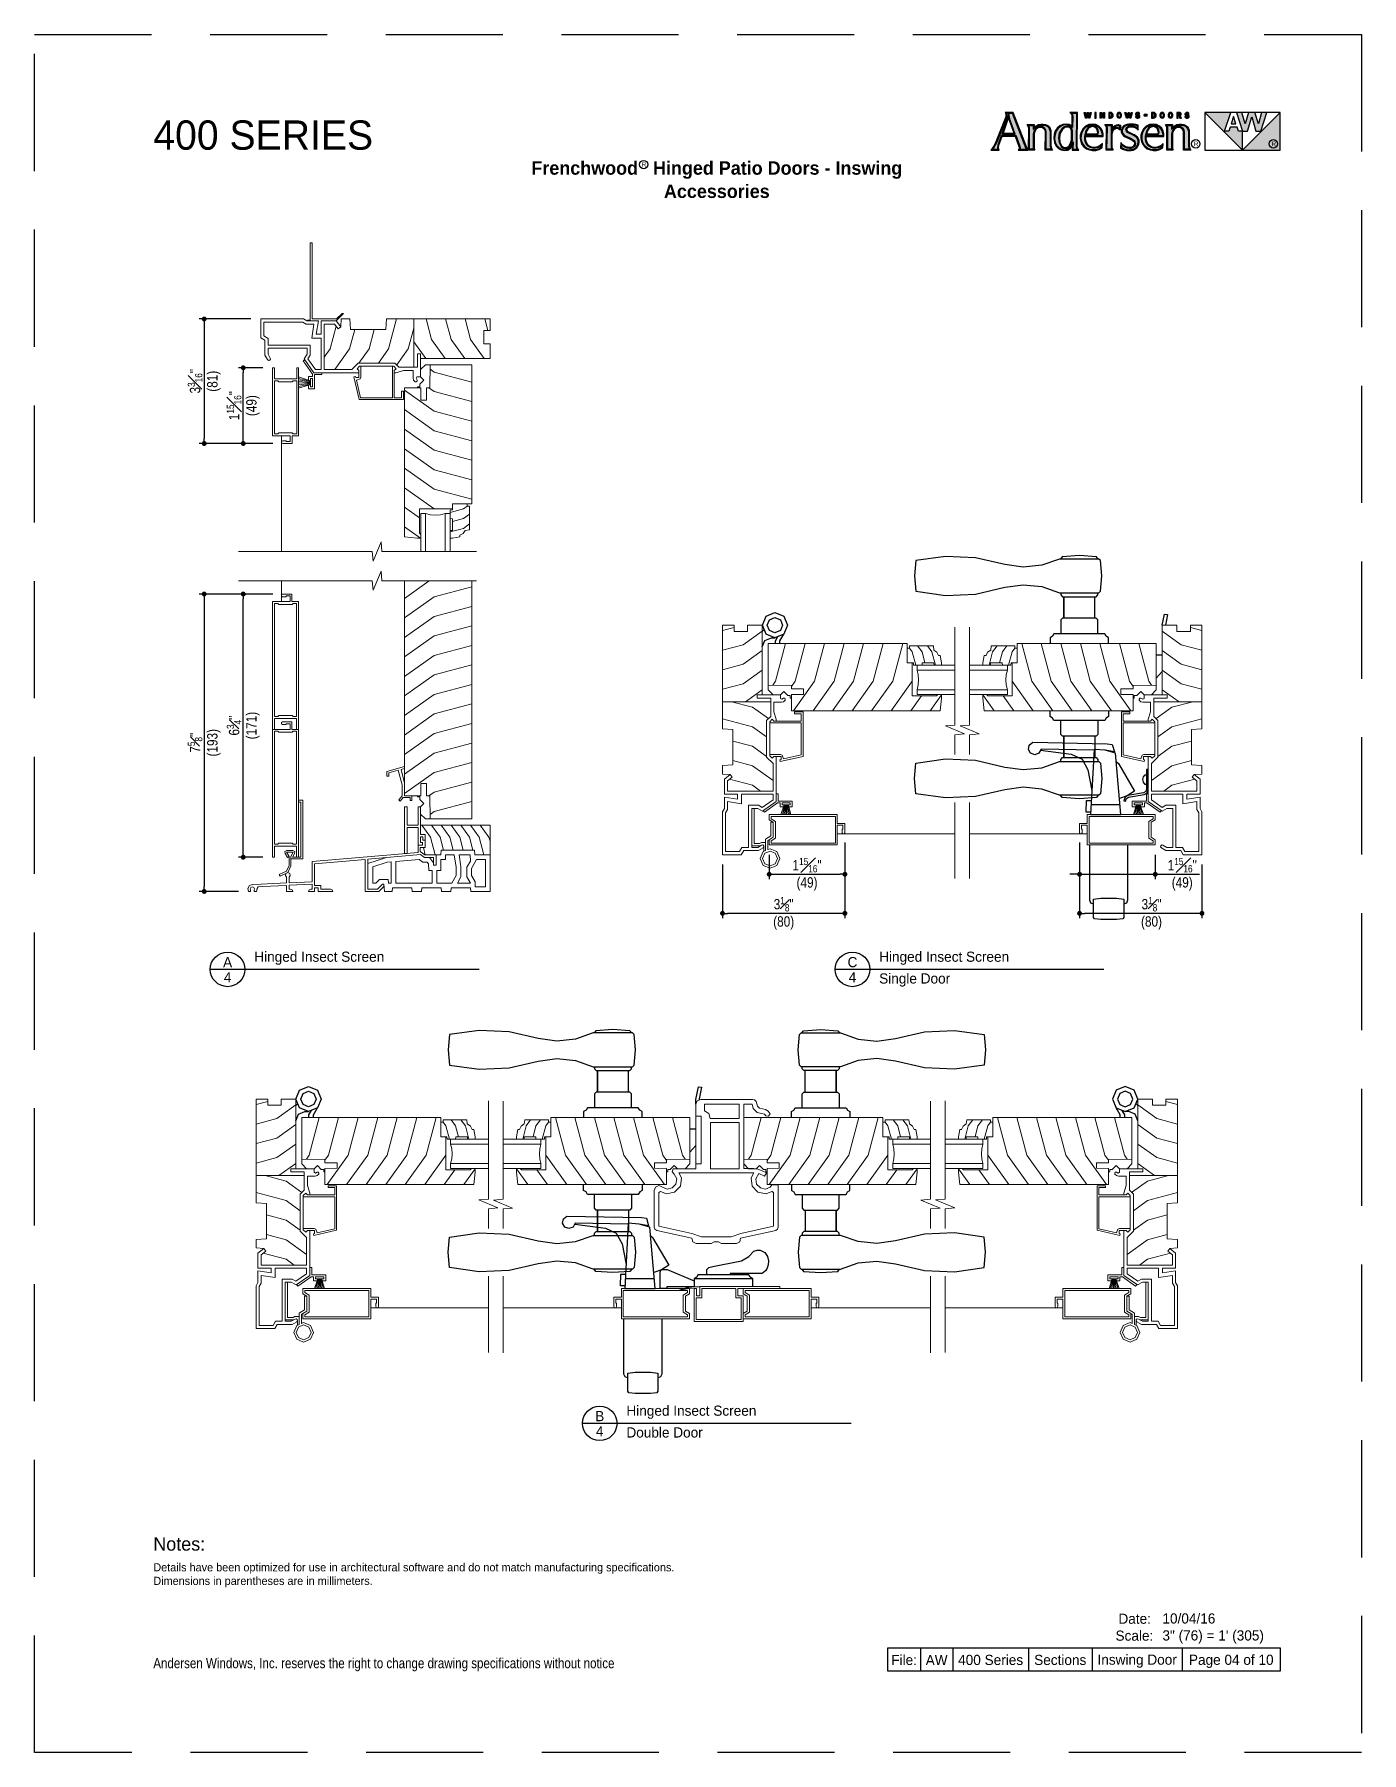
# Model space of a CAD drawing. Extents: x 0 to 323, y 0 to 44.
# Drawn here: x 102 to 136, y 0 to 44 of the extents above; entities that cross this region are included whole.
import ezdxf
from ezdxf.enums import TextEntityAlignment as Align

# ---------------------------------------------------------------- set-up
doc = ezdxf.new("R2010")
doc.units = 0
doc.header["$LTSCALE"] = 6
doc.header["$MEASUREMENT"] = 0
doc.linetypes.add('DASHED', pattern=[0.75, 0.5, -0.25])
doc.layers.get('0').update_dxf_attribs({"linetype": 'CONTINUOUS'})
doc.layers.get('Defpoints').update_dxf_attribs({"linetype": 'CONTINUOUS'})
for name, color, linetype in [('A-ANNO-DIMS', 3, 'CONTINUOUS'), ('A-ANNO-TEXT', 4, 'CONTINUOUS'), ('A-DETL-MBND', 8, 'CONTINUOUS')]:
    doc.layers.add(name, color=color, linetype=linetype)
doc.layers.add('A-DETL-MCUT', color=6, linetype='CONTINUOUS', lineweight=20)
doc.layers.add('A-DETL-PATT', color=8, linetype='CONTINUOUS', lineweight=5)
doc.layers.add('PLOT VIEW', color=1, linetype='DASHED', plot=False)
doc.styles.add('ADF Text', font='FRABK.TTF', dxfattribs={"width": 0.85})
doc.dimstyles.new('ADF 3 inches equals 1 foot', dxfattribs={"dimtxt": 0.265625, "dimasz": 0.125, "dimexe": 0.125, "dimexo": 0.25, "dimgap": 0.03125, "dimtad": 1, "dimdec": 6, "dimzin": 3, "dimdsep": 46, "dimlunit": 4, "dimtxsty": 'ADF Text', "dimblk": 'DOT', "dimcen": 0, "dimclrd": 256, "dimclre": 256, "dimclrt": 256, "dimadec": 0, "dimazin": 0, "dimtfac": 0.7, "dimtdec": 6, "dimtix": 1, "dimtmove": 0, "dimatfit": 0, "dimldrblk": 'DOT', "dimfxl": 0, "dimfrac": 1, "dimtolj": 1, "dimtzin": 4, "dimlwd": -1, "dimlwe": -1, "dimarcsym": 0})

msp = doc.modelspace()

# ---------------------------------------------------------------- texts
at = {"layer": 'A-ANNO-TEXT', "style": 'ADF Text'}
for s, p in [('A', (106.9505866, 20.0341451)), ('C', (122.9571293, 20.0341451)), ('B', (116.4830216, 8.4089292))]:
    msp.add_text(s, height=0.2604167, dxfattribs=at).set_placement(p, align=Align.BOTTOM_CENTER)
for p in [(106.9505866, 19.9843257), (122.9571293, 19.9843257), (116.4830216, 8.3591098)]:
    msp.add_text('4', height=0.2604167, dxfattribs=at).set_placement(p, align=Align.TOP_CENTER)
at = {"layer": 'A-ANNO-TEXT', "line_spacing_factor": 1.04, "style": 'ADF Text'}
for s, insert, char_height, width, attachment_point in [('{\\fFranklin Gothic Book|b1|i0|c0|p34;\\W1;Frenchwood   Hinged Patio Doors - Inswing\\PAccessories}', (119.4818789, 40.7499999), 0.34375, 28.869578845, 2), ('\\A1;{\\W1;Hinged Insect Screen}', (107.6338352, 20.1731206), 0.260416667, 3.81698722, 7), ('\\A1;{\\W1;Hinged Insect Screen}', (123.6403779, 20.1731206), 0.260416667, 3.81698722, 7), ('{\\W1;Single Door}', (123.6403779, 19.9545465), 0.260416667, 3.81698722, 1), ('\\A1;{\\W1;Hinged Insect Screen}', (117.1662702, 8.5479047), 0.260416667, 3.81698722, 7), ('{\\W1;Double Door}', (117.1662702, 8.3293305), 0.260416667, 3.81698722, 1)]:
    msp.add_mtext(s, dxfattribs=dict(at, insert=insert, char_height=char_height, width=width, attachment_point=attachment_point))
at = {"layer": 'A-ANNO-TEXT', "style": 'ADF Text'}
for s, insert, char_height, width, attachment_point in [('R', (117.6179495, 40.6673896), 0.1181641, 0.266745427, 5), ('{\\W1;File:}', (124.279658, 2.2401422), 0.260416667, 0.833333333, 8), ('{\\W1;AW}', (125.1129913, 2.2401422), 0.26041667, 0.833333333, 8), ('{\\W1;400 Series}', (126.4963434, 2.240142), 0.260416667, 1.933370854, 8), ('{\\W1;Sections}', (128.2794024, 2.240142), 0.260416667, 1.632747151, 8), ('{\\W1;Inswing Door}', (130.2497756, 2.1726897), 0.260416667, 2.307999283, 8), ('{\\W1;Page 04 of 10}', (132.6602218, 2.1692297), 0.260416667, 2.512893023, 8)]:
    msp.add_mtext(s, dxfattribs=dict(at, insert=insert, char_height=char_height, width=width, attachment_point=attachment_point))

# ---------------------------------------------------------------- blocks, each defined once
blk = doc.blocks.new('Shaded Breakline 2')
at = {"layer": 'A-DETL-MCUT', "color": 145}
blk.add_lwpolyline([(3.048, 0), (0.624, 0), (0.602, 0.244), (0.398, -0.244), (0.376, 0), (-3.048, 0)], dxfattribs=at)
blk = doc.blocks.new('400 Series Shaded Sill 2')
at = {"layer": 'A-DETL-MCUT', "color": 145}
for p, q in [((-1.862, 2.453), (-1.862, 2.422)), ((-1.862, 2.422), (-1.8, 2.422)), ((-1.8, 2.422), (-1.8, 2.359)), ((-1.8, 2.359), (-1.696, 2.257)), ((-1.782, 2.172), (-1.696, 2.257)), ((-1.657, 1.859), (-1.782, 1.982)), ((-1.532, 1.859), (-1.657, 1.859)), ((-2.656, 0.87), (-3.133, 0.717)), ((-1.445, 0.739), (-1.551, 0.876))]:
    blk.add_line(p, q, dxfattribs=at)
for points in [[(-0.469, 7.958), (-0.469, 1.859), (-1.532, 1.859), (-1.542, 2.453), (-1.626, 2.453), (-1.631, 2.766), (-1.77, 2.766), (-1.775, 2.453), (-2.188, 2.453), (-2.188, 7.958)], [(-2, 2.453), (-2, 2.328), (-2.047, 2.328), (-2.047, 2.406), (-2.227, 2.406), (-2.302, 2.318), (-2.337, 2.349), (-2.25, 2.451), (-2.25, 2.73), (-2.351, 3.106), (-2.594, 3.041), (-2.594, 2.956), (-2.641, 2.956), (-2.641, 3.077), (-2.188, 3.199), (-2.188, 3.15), (-2.281, 3.125), (-2.188, 2.777)], [(-1.666, 1.314), (-1.666, 1.462), (-1.782, 1.462), (-1.782, 2.172), (-1.844, 2.172), (-1.844, 1.703), (-2.126, 1.703), (-2.126, 2.172), (-2.188, 2.172), (-2.188, 0.973), (-2.126, 0.978), (-2.126, 1.641), (-1.844, 1.641), (-1.844, 1.19)], [(-2.716, 0.139), (-2.853, 0.002), (-3.195, 0.002), (-3.195, 0.823), (-4.493, 0.711), (-4.493, 0.158), (-4.337, 0.158), (-4.337, 0.064), (-4.086, 0.064), (-4.042, 0.046), (-4.024, 0.002), (-4.399, 0.002), (-4.399, 0.096), (-4.493, 0.096), (-4.493, 0.002), (-4.649, 0.002), (-4.631, 0.046), (-4.587, 0.064), (-4.555, 0.064), (-4.555, 0.19), (-5.149, 0.162), (-5.149, 0.064), (-5.117, 0.064), (-5.073, 0.046), (-5.055, 0.002), (-5.211, 0.002), (-5.211, 0.159), (-5.831, 0.129), (-5.941, 0.118), (-5.969, 0.081), (-5.984, 0.002), (-6.039, 0.002), (-6.039, 0.033), (-6.032, 0.071), (-6.051, 0.105), (-6.088, 0.118), (-6.124, 0.105), (-6.143, 0.071), (-6.136, 0.033), (-6.136, 0.002), (-6.191, 0.002), (-6.206, 0.081), (-6.165, 0.153), (-6.088, 0.182), (-5.867, 0.19), (-5.211, 0.221), (-5.211, 0.369), (-5.241, 0.412), (-5.228, 0.463), (-5.18, 0.486), (-5.132, 0.463), (-5.118, 0.412), (-5.149, 0.369), (-5.149, 0.224), (-4.555, 0.252), (-4.555, 0.768), (-1.844, 1.003), (-1.844, 1.19), (-1.728, 1.19), (-1.728, 1.252), (-1.782, 1.252), (-1.782, 1.4), (-1.72, 1.4), (-1.72, 1.314), (-1.666, 1.314), (-1.666, 1.128), (-1.792, 1.128), (-1.792, 1.026), (-1.668, 0.938), (-1.383, 0.938)], [(0, 0.938), (0, 1.703), (-1.782, 1.703)], [(-1.383, 0.938), (-1.383, 0.674), (-1.445, 0.674), (-1.445, 0.876), (-1.681, 0.876), (-1.783, 0.946), (-3.133, 0.829), (-3.133, 0.064), (-2.879, 0.064), (-2.755, 0.188), (-2.719, 0.188), (-2.707, 0), (-2.505, 0), (-2.5, 0.094), (-2, 0.094), (-1.995, 0), (-1.755, 0), (-1.75, 0.094), (-1.25, 0.094), (-1.245, 0), (-1.005, 0), (-1, 0.094), (-0.5, 0.094), (-0.495, 0), (0, 0), (0, 0.938), (-0.392, 0.938), (-0.398, 1.062), (-1.252, 1.062), (-1.258, 0.938), (-1.383, 0.938)]]:
    blk.add_lwpolyline(points, dxfattribs=at)
for points in [[(-0.866, 0.625), (-0.916, 0.942), (-1.138, 0.942), (-1.144, 0.818), (-1.263, 0.818), (-1.263, 0.536), (-1.367, 0.536), (-1.367, 0.214), (-0.975, 0.214), (-0.866, 0.407)], [(-0.795, 0.942), (-0.746, 0.634), (-0.746, 0.375), (-0.837, 0.214), (-0.5, 0.214), (-0.591, 0.375), (-0.591, 0.625), (-0.504, 0.779), (-0.512, 0.942)], [(-3.005, 0.214), (-2.927, 0.214), (-2.833, 0.308), (-2.606, 0.308), (-2.6, 0.214), (-2.534, 0.214), (-2.534, 0.76), (-2.634, 0.752), (-3.005, 0.63)], [(-2.414, 0.214), (-1.487, 0.214), (-1.487, 0.536), (-1.567, 0.536), (-1.573, 0.709), (-1.61, 0.756), (-1.718, 0.756), (-1.815, 0.823), (-2.414, 0.771)], [(-0.12, 0.818), (-0.344, 0.818), (-0.471, 0.593), (-0.471, 0.407), (-0.38, 0.246), (-0.38, 0.12), (-0.12, 0.12)]]:
    blk.add_lwpolyline(points, close=True, dxfattribs=at)
at = {"layer": 'A-DETL-PATT', "color": 145}
for points in [[(-1.559, 7.958), (-2.188, 7.508)], [(-0.469, 7.803), (-1.434, 7.547), (-2.188, 7.008)], [(-0.469, 7.303), (-1.434, 7.047), (-2.188, 6.508)], [(-0.469, 6.803), (-1.434, 6.547), (-2.188, 6.008)], [(-0.469, 6.303), (-1.434, 6.047), (-2.188, 5.508)], [(-0.469, 5.803), (-1.434, 5.547), (-2.188, 5.008)], [(-0.469, 5.303), (-1.434, 5.047), (-2.188, 4.508)], [(-0.469, 4.803), (-1.434, 4.547), (-2.188, 4.008)], [(-0.469, 4.303), (-1.434, 4.047), (-2.188, 3.508)], [(-0.469, 3.803), (-1.434, 3.547), (-2.188, 3.008)], [(-0.469, 3.303), (-1.434, 3.047), (-2.188, 2.508)], [(-0.469, 2.803), (-1.434, 2.547), (-1.566, 2.453)], [(-0.469, 2.303), (-1.434, 2.047), (-1.534, 1.976)], [(-1.408, 0.938), (-1.528, 1.393), (-1.75, 1.703)], [(-1.191, 1.062), (-1.278, 1.393), (-1.5, 1.703)], [(-0.941, 1.062), (-1.028, 1.393), (-1.25, 1.703)], [(-0.691, 1.062), (-0.778, 1.393), (-1, 1.703)], [(-0.441, 1.062), (-0.528, 1.393), (-0.75, 1.703)], [(-0.158, 0.938), (-0.278, 1.393), (-0.5, 1.703)], [(0, 1.286), (-0.028, 1.393), (-0.25, 1.703)], [(-1.658, 0.938), (-1.708, 1.128)]]:
    blk.add_lwpolyline(points, dxfattribs=at)
at = {"layer": 'A-DETL-MCUT'}
blk.add_blockref('Shaded Breakline 2', (-3.392, 7.958), dxfattribs=at)
blk = doc.blocks.new('400 Series Shaded Inswing Stile')
at = {"layer": 'A-DETL-MCUT', "color": 145}
for p, q in [((-3.5, 0.632), (-4.469, 0.632)), ((-4.469, 0.132), (-3.5, 0.132))]:
    blk.add_line(p, q, dxfattribs=at)
blk.add_lwpolyline([(-3.375, -0.024), (-3.375, 0.819), (-3.25, 0.819), (-3.25, 1.313), (0.313, 1.313), (0.313, 0.25), (-0.281, 0.24), (-0.281, 0.156), (-0.594, 0.151), (-0.594, 0.012), (-0.281, 0.007), (-0.281, -0.406), (-4.094, -0.406), (-4.125, -0.087), (-4.125, 0.007), (-4.031, 0.007), (-4, -0.024)], close=True, dxfattribs=at)
for points in [[(-4.008, 1.093), (-4.047, 1.005), (-4.094, 1.005), (-4.125, 0.819), (-4.125, 0.757), (-3.934, 0.757), (-3.929, 0.819), (-3.633, 0.819), (-3.628, 0.757), (-3.411, 0.757), (-3.406, 0.819), (-3.25, 0.819), (-3.25, 1.195), (-3.307, 1.195), (-3.307, 1.257), (-3.917, 1.257), (-3.927, 1.147), (-4.008, 1.093)], [(-4.469, 0.757), (-3.5, 0.757), (-3.5, 0.632), (-3.527, 0.51), (-3.536, 0.382), (-3.527, 0.254), (-3.5, 0.132), (-3.5, 0.007), (-4.469, 0.007)], [(0.313, 0.25), (0.313, 0.125), (0.19, 0), (0, 0), (-0.085, 0.086), (-0.187, -0.018), (-0.25, -0.018), (-0.25, -0.08), (-0.281, -0.08)]]:
    blk.add_lwpolyline(points, dxfattribs=at)
at = {"layer": 'A-DETL-MCUT', "color": 145, "const_width": 0.0000001}
for points in [[(-3.875, 0.632), (-3.875, 0.132)], [(-3.686, 0.132), (-3.686, 0.171), (-3.567, 0.219), (-3.567, 0.545), (-3.686, 0.593), (-3.686, 0.632)]]:
    blk.add_lwpolyline(points, dxfattribs=at)
at = {"layer": 'A-DETL-PATT', "color": 145}
for points in [[(-3.968, 0.757), (-3.878, 1.098), (-3.764, 1.257)], [(-3.701, 0.819), (-3.628, 1.098), (-3.514, 1.257)], [(-3.468, 0.757), (-3.378, 1.098), (-3.307, 1.197)], [(-3.131, 1.313), (-2.875, 0.348), (-2.336, -0.406)], [(-2.631, 1.313), (-2.375, 0.348), (-1.836, -0.406)], [(-2.131, 1.313), (-1.875, 0.348), (-1.336, -0.406)], [(-1.631, 1.313), (-1.375, 0.348), (-0.836, -0.406)], [(-1.131, 1.313), (-0.875, 0.348), (-0.336, -0.406)], [(-0.631, 1.313), (-0.375, 0.348), (-0.281, 0.216)], [(-0.131, 1.313), (0.125, 0.348), (0.196, 0.248)], [(-3.375, 0.348), (-2.836, -0.406)], [(-4.125, -0.002), (-3.836, -0.406)], [(-3.609, -0.024), (-3.336, -0.406)]]:
    blk.add_lwpolyline(points, dxfattribs=at)
blk = doc.blocks.new('400 Series Shaded Inswing Head No Fin')
at = {"layer": 'A-DETL-MCUT', "color": 145}
for points in [[(-3.359, -1.375), (-4.513, -1.375), (-4.758, -1.024), (-4.688, -0.902), (-4.688, -0.75), (-5.688, -0.75), (-5.688, -0.902), (-5.631, -1.001), (-5.626, -1.032), (-5.645, -1.057), (-5.676, -1.06), (-5.7, -1.041), (-5.768, -0.924), (-5.768, -0.543), (-5.875, -0.481), (-5.875, 0), (-4.778, 0), (-4.692, -0.05), (-4.398, -0.05), (-4.451, -0.387), (-4.324, -0.387), (-4.324, -0.05), (-3.944, -0.05), (-3.825, -0.198), (-3.888, -0.248), (-3.982, -0.13), (-4.248, -0.13), (-4.248, -1.295), (-3.54, -1.295), (-3.377, -1.131), (-2.436, -1.131), (-2.333, -1.235), (-1.862, -1.235), (-1.862, -0.891), (-1.782, -0.891), (-1.782, -1.485), (-1.872, -1.485), (-1.892, -1.519), (-1.866, -1.564), (-1.866, -1.595), (-1.893, -1.61), (-1.921, -1.61), (-1.958, -1.565), (-1.969, -1.516), (-1.969, -1.315), (-2.213, -1.315), (-2.407, -1.375), (-2.453, -1.375)], [(-1.782, -1.016), (0, -1.016), (0, -0.64), (-0.156, -0.64), (-0.156, -0.298), (0, -0.298), (0, 0), (-2.655, 0), (-2.669, -0.266), (-3.576, -0.266), (-3.59, 0), (-3.81, 0), (-3.825, -0.198)], [(-1.956, -1.235), (-1.956, 0)], [(-3.312, -1.211), (-3.312, -1.487), (-3.33, -1.53), (-3.42, -1.566), (-3.319, -2.016), (-2.5, -2.016), (-2.5, -1.211), (-2.469, -1.211), (-2.408, -1.273), (-2.453, -1.318), (-2.453, -2.016), (-2.266, -2.016), (-2.266, -1.844), (-2.219, -1.844), (-2.219, -2.063), (-3.356, -2.063), (-3.488, -1.479), (-3.445, -1.47), (-3.438, -1.5), (-3.359, -1.5), (-3.359, -1.318), (-3.405, -1.273), (-3.344, -1.211), (-2.5, -1.211)]]:
    blk.add_lwpolyline(points, dxfattribs=at)
blk.add_lwpolyline([(-5.688, -0.497), (-5.688, -0.67), (-4.608, -0.67), (-4.608, -0.924), (-4.664, -1.02), (-4.471, -1.295), (-4.328, -1.295), (-4.328, -0.487), (-4.568, -0.487), (-4.512, -0.13), (-4.713, -0.13), (-4.8, -0.08), (-5.795, -0.08), (-5.795, -0.435)], close=True, dxfattribs=at)
at = {"layer": 'A-DETL-PATT', "color": 145}
for points in [[(-2.394, 0), (-2.598, -0.768), (-2.858, -1.131)], [(-1.637, 0), (-1.497, -0.529), (-1.149, -1.016)], [(-1.137, 0), (-0.997, -0.529), (-0.649, -1.016)], [(-0.637, 0), (-0.497, -0.529), (-0.149, -1.016)], [(-0.137, 0), (-0.058, -0.298)], [(-3.942, -0.18), (-4.098, -0.768), (-4.248, -0.978)], [(-3.465, -0.266), (-3.598, -0.768), (-3.975, -1.295)], [(-2.965, -0.266), (-3.098, -0.768), (-3.358, -1.131)], [(-1.956, -0.232), (-2.098, -0.768), (-2.39, -1.177)], [(-1.956, -0.587), (-1.649, -1.016)]]:
    blk.add_lwpolyline(points, dxfattribs=at)
at = {"layer": 'A-DETL-MCUT', "xscale": -1, "rotation": 270}
blk.add_blockref('400 Series Shaded Inswing Stile', (-1.782, -1.485), dxfattribs=at)
blk = doc.blocks.new('400 Series Hinged Door Screen Stile Rail-flat-1')
at = {"layer": 'A-DETL-MCUT'}
for points in [[(1.744, 0), (1.744, -0.225), (1.939, -0.225), (1.939, -0.464), (1.922, -0.494), (1.887, -0.494), (1.869, -0.464), (1.869, -0.385), (1.889, -0.365), (1.889, -0.275), (1.744, -0.275), (1.744, -0.779), (0, -0.779), (0, -0.644), (0.105, -0.582), (0.105, -0.197), (0, -0.135), (0, 0)], [(0.165, -0.174), (0.165, -0.605), (0.05, -0.673), (0.05, -0.729), (1.694, -0.729), (1.694, -0.05), (0.05, -0.05), (0.05, -0.106)]]:
    blk.add_lwpolyline(points, close=True, dxfattribs=at)
blk = doc.blocks.new('400 Series Screen Door Weather Strip-flat-1')
at = {"layer": 'A-DETL-MCUT'}
for p, q in [((0.188, -0.137), (0.123, -0.334)), ((0.205, -0.087), (0.307, -0.087))]:
    blk.add_line(p, q, dxfattribs=at)
for points in [[(0, 0.201), (0.05, 0.201), (0.05, 0.013), (0.41, 0.013), (0.41, -0.137), (0.321, -0.137), (0.307, -0.087), (0.36, -0.087), (0.36, -0.037), (0.15, -0.037), (0.15, -0.087), (0.205, -0.087), (0.188, -0.137), (0.1, -0.137), (0.1, -0.037), (0.034, -0.037), (-0.301, -0.272), (-0.33, -0.231)], [(0.219, -0.087), (0.159, -0.334)], [(0.234, -0.087), (0.196, -0.334)], [(0.248, -0.087), (0.232, -0.334)], [(0.263, -0.087), (0.268, -0.334)], [(0.278, -0.087), (0.305, -0.334)], [(0.292, -0.087), (0.341, -0.334)], [(0.321, -0.137), (0.378, -0.334)]]:
    blk.add_lwpolyline(points, dxfattribs=at)
blk = doc.blocks.new('400 Series Inswing Door Hinged Screen Hinge')
at = {"layer": 'A-DETL-MCUT'}
for p, q in [((0.968, 0.225), (0.75, 0.225)), ((1.06, 0.089), (1.06, 0.199))]:
    blk.add_line(p, q, dxfattribs=at)
for points in [[(0.81, 1.187), (0.81, 0.285), (0.952, 0.285), (0.997, 0.311), (1.102, 0.311)], [(1.197, 0.384), (1.162, 0.364), (1.162, 0.131), (1.218, 0.154), (1.395, 0.081), (1.468, -0.096), (1.395, -0.273), (1.218, -0.346), (1.041, -0.273), (0.968, -0.096), (1.041, 0.081), (1.102, 0.106), (1.102, 0.398), (1.242, 0.48), (1.242, 0.831), (1.302, 0.831)], [(2.941, 0.534), (5.954, 0.534)]]:
    blk.add_lwpolyline(points, dxfattribs=at)
blk.add_lwpolyline([(1.352, 0.039), (1.408, -0.096), (1.352, -0.23), (1.218, -0.286), (1.084, -0.23), (1.028, -0.096), (1.084, 0.039), (1.218, 0.094)], close=True, dxfattribs=at)
for name, p in [('400 Series Screen Door Weather Strip-flat-1', (1.375, 1.362)), ('400 Series Hinged Door Screen Stile Rail-flat-1', (1.197, 1.028))]:
    blk.add_blockref(name, p, dxfattribs=at)
blk = doc.blocks.new('400 Series Hinged Door Screen Stile Rail-flat-2')
at = {"layer": 'A-DETL-MCUT'}
for points in [[(1.744, 0), (1.744, -0.225), (1.939, -0.225), (1.939, -0.464), (1.922, -0.494), (1.887, -0.494), (1.869, -0.464), (1.869, -0.385), (1.889, -0.365), (1.889, -0.275), (1.744, -0.275), (1.744, -0.779), (0, -0.779), (0, -0.644), (0.105, -0.582), (0.105, -0.197), (0, -0.135), (0, 0)], [(0.165, -0.174), (0.165, -0.605), (0.05, -0.673), (0.05, -0.729), (1.694, -0.729), (1.694, -0.05), (0.05, -0.05), (0.05, -0.106)]]:
    blk.add_lwpolyline(points, close=True, dxfattribs=at)
blk = doc.blocks.new('400 Series Screen Door Weather Strip-flat-2')
at = {"layer": 'A-DETL-MCUT'}
for p, q in [((0.188, -0.137), (0.123, -0.334)), ((0.205, -0.087), (0.307, -0.087))]:
    blk.add_line(p, q, dxfattribs=at)
for points in [[(0, 0.201), (0.05, 0.201), (0.05, 0.013), (0.41, 0.013), (0.41, -0.137), (0.321, -0.137), (0.307, -0.087), (0.36, -0.087), (0.36, -0.037), (0.15, -0.037), (0.15, -0.087), (0.205, -0.087), (0.188, -0.137), (0.1, -0.137), (0.1, -0.037), (0.034, -0.037), (-0.301, -0.272), (-0.33, -0.231)], [(0.219, -0.087), (0.159, -0.334)], [(0.234, -0.087), (0.196, -0.334)], [(0.248, -0.087), (0.232, -0.334)], [(0.263, -0.087), (0.268, -0.334)], [(0.278, -0.087), (0.305, -0.334)], [(0.292, -0.087), (0.341, -0.334)], [(0.321, -0.137), (0.378, -0.334)]]:
    blk.add_lwpolyline(points, dxfattribs=at)
blk = doc.blocks.new('400 Series Inswing Door Hinged Screen Lock')
at = {"layer": 'A-DETL-MBND'}
blk.add_line((-2.097, 1.278), (-2.839, 1.278), dxfattribs=at)
for points in [[(-2.766, 2.673), (-4.121, 2.699), (-4.176, 2.6), (-4.282, 2.56), (-4.389, 2.598), (-4.445, 2.697), (-4.425, 2.808), (-4.337, 2.88), (-2.427, 2.842), (-2.301, 2.826), (-2.242, 2.633), (-2.484, 2.673), (-2.765, 2.698), (-2.852, 1.028), (-2.075, 1.028), (-2.212, 2.598), (-2.484, 2.673)], [(-4.136, 2.673), (-3.351, 2.575), (-3.071, 2.444), (-2.922, 2.173), (-2.82, 1.643)], [(-2.193, 2.382), (-2.142, 2.333), (-1.728, 1.628), (-1.913, 1.507), (-2.11, 1.437)], [(-1.422, 1.799), (-1.453, 1.799), (-1.499, 1.854), (-1.516, 1.924), (-1.499, 1.994), (-1.453, 2.049), (-1.422, 2.049)], [(-2.849, 1.091), (-2.95, 1.091), (-2.962, 1.091), (-2.964, 1.091), (-2.967, 1.091), (-2.956, 1.391), (-2.954, 1.391), (-2.951, 1.391), (-2.945, 1.391), (-2.838, 1.391), (-2.833, 1.391)], [(-2.884, 0.249), (-2.884, -1.157), (-2.854, -1.228), (-2.776, -1.257)], [(-2.006, -1.257), (-1.927, -1.228), (-1.898, -1.157), (-1.898, 0.249)]]:
    blk.add_lwpolyline(points, dxfattribs=at)
for points in [[(-1.422, 1.672), (-1.442, 1.615), (-1.495, 1.585), (-1.897, 1.514), (-1.971, 1.472), (-2, 1.383), (-1.955, 1.368), (-1.932, 1.44), (-1.88, 1.47), (-1.478, 1.541), (-1.404, 1.583), (-1.375, 1.664), (-1.375, 2.184), (-1.422, 2.184)], [(-2.776, -1.605), (-2.776, -1.139), (-2.588, -1.113), (-2.193, -1.113), (-2.006, -1.139), (-2.006, -1.605), (-2.031, -1.643), (-2.193, -1.658), (-2.588, -1.658), (-2.75, -1.643)]]:
    blk.add_lwpolyline(points, close=True, dxfattribs=at)
at = {"layer": 'A-DETL-MCUT'}
blk.add_lwpolyline([(-2.941, 0.534), (-5.954, 0.534)], dxfattribs=at)
at = {"layer": 'A-DETL-MCUT', "xscale": -1}
for name, p in [('400 Series Screen Door Weather Strip-flat-2', (-1.375, 1.362)), ('400 Series Hinged Door Screen Stile Rail-flat-2', (-1.197, 1.028))]:
    blk.add_blockref(name, p, dxfattribs=at)
blk = doc.blocks.new('400 Series Inswing Hinged Screen Head')
at = {"layer": 'A-DETL-MCUT'}
for p, q in [((1.225, -1.563), (0.972, -1.479)), ((1.275, -1.58), (1.275, -1.682)), ((0.453, -2.933), (0.453, -2.933))]:
    blk.add_line(p, q, dxfattribs=at)
for points in [[(0.533, -3.136), (0.563, -3.118), (0.642, -3.118), (0.662, -3.138), (0.752, -3.138), (0.752, -2.993), (0.303, -2.993), (0.303, -1.249), (0.353, -1.249), (0.353, -1.53), (0.922, -1.53), (0.922, -1.249), (0.972, -1.249), (0.972, -2.993), (0.802, -2.993), (0.802, -3.188), (0.563, -3.188), (0.533, -3.171)], [(0.922, -2.943), (0.922, -1.58), (0.832, -1.58), (0.807, -1.605), (0.468, -1.605), (0.443, -1.58), (0.353, -1.58), (0.353, -2.943), (0.443, -2.943), (0.468, -2.918), (0.807, -2.918), (0.832, -2.943)]]:
    blk.add_lwpolyline(points, close=True, dxfattribs=at)
for points in [[(1.563, -1.375), (1.563, -1.425), (1.375, -1.425), (1.375, -1.785), (1.225, -1.785), (1.225, -1.696), (1.275, -1.682), (1.275, -1.735), (1.325, -1.735), (1.325, -1.525), (1.275, -1.525), (1.275, -1.58), (1.225, -1.563), (1.225, -1.475), (1.325, -1.475), (1.325, -1.409), (1.09, -1.074), (1.131, -1.045)], [(1.275, -1.594), (0.972, -1.52)], [(1.275, -1.609), (0.972, -1.562)], [(1.275, -1.623), (0.972, -1.603)], [(1.275, -1.638), (0.972, -1.645)], [(1.275, -1.653), (0.972, -1.686)], [(1.275, -1.667), (0.972, -1.727)], [(1.225, -1.696), (0.972, -1.769)], [(0.533, -2.993), (0.533, -5.954)]]:
    blk.add_lwpolyline(points, dxfattribs=at)
blk = doc.blocks.new('400 Series Screen Bottom Rail-flat-1-flat-1')
at = {"layer": 'A-DETL-MCUT'}
for points in [[(-0.439, 3.414), (-0.409, 3.397), (-0.33, 3.397), (-0.31, 3.417), (-0.22, 3.417), (-0.22, 3.272), (-0.669, 3.272), (-0.669, 0), (-0.619, 0), (-0.619, 0.281), (-0.05, 0.281), (-0.05, 0), (0, 0), (0, 3.272), (-0.17, 3.272), (-0.17, 3.467), (-0.409, 3.467), (-0.439, 3.449)], [(-0.05, 3.222), (-0.05, 0.331), (-0.14, 0.331), (-0.165, 0.356), (-0.504, 0.356), (-0.529, 0.331), (-0.619, 0.331), (-0.619, 3.222), (-0.529, 3.222), (-0.504, 3.197), (-0.165, 3.197), (-0.14, 3.222)]]:
    blk.add_lwpolyline(points, close=True, dxfattribs=at)
blk = doc.blocks.new('400 Series Screen Bottom Rail-flat-2')
at = {"layer": 'A-DETL-MCUT'}
for points in [[(-0.439, 3.414), (-0.409, 3.397), (-0.33, 3.397), (-0.31, 3.417), (-0.22, 3.417), (-0.22, 3.272), (-0.669, 3.272), (-0.669, 0), (-0.619, 0), (-0.619, 0.281), (-0.05, 0.281), (-0.05, 0), (0, 0), (0, 3.272), (-0.17, 3.272), (-0.17, 3.467), (-0.409, 3.467), (-0.439, 3.449)], [(-0.05, 3.222), (-0.05, 0.331), (-0.14, 0.331), (-0.165, 0.356), (-0.504, 0.356), (-0.529, 0.331), (-0.619, 0.331), (-0.619, 3.222), (-0.529, 3.222), (-0.504, 3.197), (-0.165, 3.197), (-0.14, 3.222)]]:
    blk.add_lwpolyline(points, close=True, dxfattribs=at)
blk = doc.blocks.new('400 Series Inswing Door Hinged Screen Sill')
at = {"layer": 'A-DETL-MCUT'}
blk.add_line((0.848, 7.422), (0.848, 7.956), dxfattribs=at)
blk.add_lwpolyline([(1.129, 0.879), (1.347, 0.879), (1.347, 2.289), (1.287, 2.289), (1.287, 2.334), (1.392, 2.334), (1.392, 0.834), (1.086, 0.834), (1.086, 0.893), (1.151, 1.004), (0.976, 1.004), (1.041, 0.894), (1.002, 0.871), (0.942, 0.972), (0.937, 1.026), (0.986, 1.049), (1.141, 1.049), (1.19, 1.026), (1.185, 0.972)], close=True, dxfattribs=at)
blk.add_lwpolyline([(1.086, 0.834), (1.086, 0.655), (1.011, 0.484), (0.812, 0.391), (0.793, 0.432), (0.976, 0.518), (1.041, 0.664), (1.041, 0.894)], dxfattribs=at)
for name, p in [('400 Series Screen Bottom Rail-flat-2', (1.287, 4.15)), ('400 Series Screen Bottom Rail-flat-1-flat-1', (1.287, 0.879))]:
    blk.add_blockref(name, p, dxfattribs=at)
blk = doc.blocks.new('400 Series Shaded Hinged Door Handle')
at = {"layer": 'A-DETL-MBND', "color": 145}
for p, q in [((0.355, 1.2), (0.355, 0.65)), ((1.145, 0.65), (1.145, 1.2))]:
    blk.add_line(p, q, dxfattribs=at)
blk.add_lwpolyline([(-2.677, 1.235), (-1.911, 1.268), (-1.163, 1.441), (-0.687, 1.508), (-0.21, 1.46), (0.243, 1.3), (1.249, 1.3), (1.294, 1.341), (1.328, 1.733), (1.294, 2.125), (1.249, 2.166), (0.243, 2.166), (-0.21, 2.006), (-0.687, 1.958), (-1.163, 2.025), (-1.911, 2.198), (-2.677, 2.231), (-3.438, 2.125), (-3.472, 1.733), (-3.438, 1.341)], close=True, dxfattribs=at)
for points in [[(1.235, 2.166), (1.187, 2.222), (0.75, 2.254), (0.313, 2.222), (0.265, 2.166)], [(0.275, 1.3), (0.275, 1.245), (0.32, 1.2), (1.18, 1.2), (1.225, 1.245), (1.225, 1.3)], [(0.355, 0.65), (0.355, 1.2)], [(1.145, 0.65), (1.145, 1.2)], [(1.225, 0.25), (1.225, 0.605), (1.18, 0.65), (0.32, 0.65), (0.275, 0.605), (0.275, 0.25)], [(1.5, 0), (1.5, 0.15), (1.438, 0.188), (1.4, 0.25), (0.1, 0.25), (0.062, 0.188), (0, 0.15), (0, 0)]]:
    blk.add_lwpolyline(points, dxfattribs=at)
blk = doc.blocks.new('AW  Logo')
at = {"layer": 'A-ANNO-TEXT'}
h = blk.add_hatch(color=8, dxfattribs=at)
h.dxf.hatch_style = 1
h.paths.add_polyline_path([(-8.861, -2.582), (-8.757, -2.867), (-8.751, -2.906), (-8.759, -2.941), (-8.587, -2.941), (-8.593, -2.929), (-8.945, -2.023), (-9.093, -2.023), (-9.088, -2.056), (-9.094, -2.114), (-9.109, -2.164), (-9.347, -2.763), (-9.384, -2.84), (-9.431, -2.913), (-9.453, -2.941), (-9.316, -2.941), (-9.323, -2.899), (-9.313, -2.833), (-9.226, -2.582)])
h.paths.add_polyline_path([(-8.872, -2.552), (-9.216, -2.552), (-9.037, -2.035), (-9.012, -2.161), (-9.001, -2.201)], flags=16)
h.paths.add_polyline_path([(-8.889, -2.541), (-9.199, -2.541), (-9.04, -2.079), (-9.023, -2.164), (-9.012, -2.205)], flags=0)
h.paths.add_polyline_path([(-8.905, -2.529), (-9.183, -2.529), (-9.043, -2.124), (-9.023, -2.208)], flags=0)
h.paths.add_polyline_path([(-8.411, -2.544), (-8.397, -2.475), (-8.357, -2.415), (-8.297, -2.374), (-8.227, -2.358), (-8.169, -2.368), (-8.12, -2.399), (-8.088, -2.448), (-8.079, -2.503), (-8.083, -2.941), (-7.957, -2.941), (-7.969, -2.92), (-7.981, -2.857), (-7.981, -2.512), (-7.986, -2.466), (-8.001, -2.423), (-8.025, -2.385), (-8.055, -2.354), (-8.105, -2.332), (-8.159, -2.321), (-8.215, -2.321), (-8.27, -2.332), (-8.326, -2.362), (-8.416, -2.434), (-8.415, -2.33), (-8.524, -2.33), (-8.517, -2.34), (-8.506, -2.396), (-8.509, -2.941), (-8.409, -2.941), (-8.414, -2.91)])
h.paths.add_polyline_path([(-7.298, -2.023), (-7.421, -2.023), (-7.413, -2.032), (-7.398, -2.096), (-7.403, -2.389), (-7.501, -2.331), (-7.57, -2.319), (-7.647, -2.329), (-7.717, -2.361), (-7.78, -2.415), (-7.826, -2.482), (-7.854, -2.56), (-7.866, -2.661), (-7.849, -2.76), (-7.805, -2.85), (-7.752, -2.903), (-7.686, -2.939), (-7.613, -2.954), (-7.539, -2.94), (-7.478, -2.897), (-7.393, -2.755), (-7.395, -2.941), (-7.287, -2.941), (-7.296, -2.927), (-7.308, -2.866)])
h.paths.add_polyline_path([(-7.406, -2.468), (-7.409, -2.71), (-7.433, -2.8), (-7.487, -2.876), (-7.534, -2.91), (-7.591, -2.922), (-7.648, -2.91), (-7.696, -2.875), (-7.75, -2.766), (-7.767, -2.647), (-7.746, -2.525), (-7.684, -2.416), (-7.616, -2.366), (-7.539, -2.35), (-7.472, -2.367), (-7.426, -2.41)], flags=16)
h.paths.add_polyline_path([(-7.418, -2.469), (-7.42, -2.709), (-7.444, -2.795), (-7.495, -2.868), (-7.538, -2.899), (-7.591, -2.91), (-7.643, -2.899), (-7.687, -2.868), (-7.739, -2.762), (-7.755, -2.647), (-7.735, -2.529), (-7.675, -2.424), (-7.611, -2.377), (-7.539, -2.362), (-7.478, -2.378), (-7.436, -2.417)], flags=0)
h.paths.add_polyline_path([(-7.429, -2.471), (-7.432, -2.707), (-7.454, -2.79), (-7.504, -2.86), (-7.543, -2.889), (-7.591, -2.899), (-7.638, -2.889), (-7.678, -2.86), (-7.728, -2.759), (-7.744, -2.647), (-7.724, -2.533), (-7.666, -2.432), (-7.606, -2.387), (-7.539, -2.374), (-7.483, -2.388), (-7.446, -2.423)], flags=0)
h.paths.add_polyline_path([(-7.089, -2.594), (-6.643, -2.594), (-6.642, -2.581), (-6.644, -2.545), (-6.661, -2.477), (-6.696, -2.417), (-6.746, -2.369), (-6.818, -2.333), (-6.897, -2.32), (-6.984, -2.334), (-7.062, -2.373), (-7.126, -2.434), (-7.167, -2.513), (-7.187, -2.587), (-7.19, -2.664), (-7.175, -2.739), (-7.144, -2.809), (-7.097, -2.865), (-7.037, -2.91), (-6.968, -2.939), (-6.891, -2.952), (-6.812, -2.948), (-6.736, -2.928), (-6.667, -2.891), (-6.663, -2.852), (-6.682, -2.868), (-6.758, -2.902), (-6.821, -2.918), (-6.887, -2.917), (-6.95, -2.899), (-7.008, -2.865), (-7.052, -2.811), (-7.081, -2.749), (-7.094, -2.681)])
h.paths.add_polyline_path([(-7.094, -2.573), (-7.061, -2.463), (-7.012, -2.39), (-6.955, -2.351), (-6.888, -2.339), (-6.83, -2.352), (-6.784, -2.388), (-6.751, -2.447), (-6.738, -2.515), (-6.747, -2.545), (-6.772, -2.566), (-6.811, -2.573)], flags=16)
h.paths.add_polyline_path([(-7.078, -2.561), (-7.051, -2.468), (-7.003, -2.398), (-6.951, -2.362), (-6.888, -2.351), (-6.836, -2.363), (-6.793, -2.396), (-6.762, -2.451), (-6.75, -2.514), (-6.757, -2.538), (-6.777, -2.555), (-6.812, -2.561)], flags=0)
h.paths.add_polyline_path([(-7.063, -2.55), (-7.04, -2.473), (-6.995, -2.406), (-6.947, -2.373), (-6.888, -2.363), (-6.841, -2.373), (-6.802, -2.404), (-6.773, -2.455), (-6.762, -2.514), (-6.767, -2.531), (-6.782, -2.544), (-6.813, -2.55)], flags=0)
h.paths.add_polyline_path([(-6.418, -2.571), (-6.413, -2.516), (-6.391, -2.462), (-6.354, -2.415), (-6.316, -2.395), (-6.275, -2.388), (-6.233, -2.394), (-6.205, -2.408), (-6.203, -2.338), (-6.212, -2.335), (-6.239, -2.333), (-6.264, -2.336), (-6.305, -2.352), (-6.34, -2.378), (-6.417, -2.479), (-6.416, -2.33), (-6.532, -2.33), (-6.524, -2.342), (-6.513, -2.4), (-6.524, -2.941), (-6.405, -2.941), (-6.41, -2.93), (-6.42, -2.88)])
h.paths.add_polyline_path([(-5.96, -2.534), (-5.996, -2.51), (-6.027, -2.476), (-6.038, -2.442), (-6.032, -2.407), (-6.016, -2.381), (-5.993, -2.362), (-5.952, -2.346), (-5.909, -2.341), (-5.856, -2.346), (-5.806, -2.361), (-5.768, -2.379), (-5.747, -2.394), (-5.746, -2.344), (-5.787, -2.332), (-5.846, -2.323), (-5.905, -2.319), (-5.959, -2.322), (-6.011, -2.333), (-6.06, -2.353), (-6.085, -2.369), (-6.105, -2.39), (-6.12, -2.415), (-6.129, -2.44), (-6.134, -2.466), (-6.133, -2.492), (-6.128, -2.517), (-6.109, -2.55), (-6.083, -2.579), (-6.049, -2.601), (-5.918, -2.662), (-5.853, -2.698), (-5.829, -2.719), (-5.81, -2.745), (-5.798, -2.775), (-5.797, -2.806), (-5.803, -2.835), (-5.817, -2.862), (-5.843, -2.889), (-5.874, -2.909), (-5.909, -2.92), (-5.945, -2.922), (-6.007, -2.914), (-6.067, -2.892), (-6.119, -2.857), (-6.149, -2.83), (-6.151, -2.899), (-6.115, -2.917), (-6.066, -2.936), (-6.014, -2.949), (-5.962, -2.954), (-5.911, -2.952), (-5.863, -2.94), (-5.819, -2.919), (-5.78, -2.889), (-5.751, -2.852), (-5.732, -2.81), (-5.724, -2.764), (-5.725, -2.723), (-5.737, -2.684), (-5.758, -2.65), (-5.788, -2.621), (-5.828, -2.595), (-5.872, -2.573)])
h.paths.add_polyline_path([(-5.534, -2.594), (-5.087, -2.594), (-5.086, -2.581), (-5.089, -2.545), (-5.106, -2.477), (-5.14, -2.417), (-5.19, -2.369), (-5.262, -2.333), (-5.342, -2.32), (-5.428, -2.334), (-5.507, -2.373), (-5.57, -2.434), (-5.612, -2.513), (-5.632, -2.587), (-5.635, -2.664), (-5.62, -2.739), (-5.589, -2.809), (-5.541, -2.865), (-5.481, -2.91), (-5.413, -2.939), (-5.335, -2.952), (-5.257, -2.948), (-5.181, -2.928), (-5.112, -2.891), (-5.108, -2.852), (-5.127, -2.868), (-5.202, -2.902), (-5.265, -2.918), (-5.331, -2.917), (-5.395, -2.899), (-5.453, -2.865), (-5.497, -2.811), (-5.526, -2.749), (-5.539, -2.681)])
h.paths.add_polyline_path([(-5.506, -2.463), (-5.456, -2.39), (-5.4, -2.351), (-5.332, -2.339), (-5.275, -2.352), (-5.229, -2.388), (-5.195, -2.447), (-5.183, -2.515), (-5.192, -2.545), (-5.217, -2.566), (-5.255, -2.573), (-5.538, -2.573)], flags=16)
h.paths.add_polyline_path([(-5.523, -2.561), (-5.495, -2.468), (-5.448, -2.398), (-5.396, -2.362), (-5.333, -2.351), (-5.28, -2.363), (-5.238, -2.396), (-5.206, -2.451), (-5.195, -2.514), (-5.202, -2.538), (-5.222, -2.555), (-5.256, -2.561)], flags=0)
h.paths.add_polyline_path([(-5.507, -2.55), (-5.485, -2.473), (-5.44, -2.406), (-5.391, -2.373), (-5.333, -2.363), (-5.285, -2.373), (-5.247, -2.404), (-5.217, -2.455), (-5.206, -2.514), (-5.212, -2.531), (-5.227, -2.544), (-5.257, -2.55)], flags=0)
h.paths.add_polyline_path([(-4.968, -2.941), (-4.867, -2.941), (-4.872, -2.91), (-4.869, -2.544), (-4.855, -2.475), (-4.815, -2.415), (-4.756, -2.374), (-4.685, -2.358), (-4.628, -2.368), (-4.579, -2.399), (-4.546, -2.448), (-4.537, -2.503), (-4.541, -2.941), (-4.416, -2.941), (-4.427, -2.92), (-4.439, -2.857), (-4.439, -2.512), (-4.444, -2.466), (-4.459, -2.423), (-4.483, -2.385), (-4.514, -2.354), (-4.563, -2.332), (-4.618, -2.321), (-4.674, -2.321), (-4.728, -2.332), (-4.784, -2.362), (-4.874, -2.434), (-4.873, -2.33), (-4.982, -2.33), (-4.975, -2.34), (-4.964, -2.396)])
h = blk.add_hatch(color=8, dxfattribs=at)
h.dxf.hatch_style = 1
h.paths.add_polyline_path([(-3.049, -2.964), (-3.049, -2.483), (-3.156, -2.483), (-3.191, -2.376), (-3.369, -2.376), (-3.405, -2.483), (-3.512, -2.483), (-3.352, -2), (-4.014, -2)])
h.paths.add_polyline_path([(-3.28, -2.107), (-3.342, -2.293), (-3.219, -2.293)], flags=17)
h.paths.add_polyline_path([(-2.646, -2.292), (-2.736, -2), (-2.899, -2), (-2.988, -2.292), (-3.071, -2), (-3.209, -2), (-3.049, -2.483), (-2.927, -2.483), (-2.817, -2.112), (-2.707, -2.483), (-2.586, -2.483), (-2.425, -2), (-2.563, -2)])
h.paths.add_polyline_path([(-2.083, -2), (-3.049, -2.964), (-2.083, -2.964)])
at = {"layer": 'A-ANNO-TEXT', "color": 253}
for p, q in [((-6.818, -2), (-6.818, -2.143)), ((-4.636, -2.143), (-4.666, -2.074))]:
    blk.add_line(p, q, dxfattribs=at)
at = {"layer": 'A-ANNO-TEXT', "color": 8}
for p, q in [((-2.083, -2), (-4.014, -2)), ((-3.512, -2.483), (-3.352, -2)), ((-3.209, -2), (-3.049, -2.483)), ((-2.988, -2.292), (-3.071, -2)), ((-2.899, -2), (-2.988, -2.292)), ((-2.927, -2.483), (-2.817, -2.112)), ((-2.817, -2.112), (-2.707, -2.483)), ((-2.646, -2.292), (-2.736, -2)), ((-2.563, -2), (-2.646, -2.292)), ((-2.586, -2.483), (-2.425, -2)), ((-3.405, -2.483), (-3.512, -2.483)), ((-3.369, -2.376), (-3.405, -2.483)), ((-3.191, -2.376), (-3.369, -2.376)), ((-3.156, -2.483), (-3.191, -2.376)), ((-3.049, -2.483), (-3.156, -2.483)), ((-3.049, -2.964), (-3.049, -2.483)), ((-3.049, -2.483), (-2.927, -2.483)), ((-2.707, -2.483), (-2.586, -2.483))]:
    blk.add_line(p, q, dxfattribs=at).dxf.unprotected_set("ltscale", 0)
for points in [[(-9.133, -2), (-9.116, -2.029), (-9.111, -2.057), (-9.117, -2.11), (-9.13, -2.156), (-9.368, -2.754), (-9.404, -2.829), (-9.449, -2.9), (-9.503, -2.964), (-9.288, -2.964), (-9.299, -2.898), (-9.29, -2.839), (-9.209, -2.605), (-8.877, -2.605), (-8.779, -2.873), (-8.775, -2.905), (-8.782, -2.936), (-8.799, -2.964), (-8.547, -2.964), (-8.56, -2.943), (-8.571, -2.92), (-8.929, -2)], [(-9.023, -2.208), (-9.043, -2.124), (-9.183, -2.529), (-8.905, -2.529)], [(-7.426, -2.349), (-7.493, -2.309), (-7.569, -2.296), (-7.654, -2.306), (-7.729, -2.342), (-7.797, -2.399), (-7.847, -2.472), (-7.877, -2.555), (-7.889, -2.661), (-7.871, -2.767), (-7.824, -2.863), (-7.766, -2.922), (-7.694, -2.961), (-7.613, -2.977), (-7.53, -2.962), (-7.46, -2.913), (-7.417, -2.84), (-7.419, -2.964), (-7.243, -2.964), (-7.275, -2.918), (-7.285, -2.864), (-7.275, -2), (-7.471, -2), (-7.434, -2.043), (-7.421, -2.098)], [(-7.056, -2.096), (-7.033, -2), (-7.001, -2), (-6.978, -2.096), (-6.956, -2), (-6.928, -2), (-6.965, -2.143), (-6.998, -2.143), (-7.02, -2.048), (-7.043, -2.143), (-7.075, -2.143), (-7.112, -2), (-7.078, -2)], [(-6.801, -2), (-6.834, -2), (-6.834, -2.143), (-6.801, -2.143)], [(-6.659, -2), (-6.611, -2.085), (-6.611, -2), (-6.585, -2), (-6.585, -2.143), (-6.614, -2.143), (-6.669, -2.047), (-6.669, -2.143), (-6.695, -2.143), (-6.695, -2)], [(-6.39, -2.014), (-6.41, -2.004), (-6.432, -2), (-6.48, -2), (-6.48, -2.143), (-6.432, -2.143), (-6.41, -2.139), (-6.39, -2.128), (-6.374, -2.112), (-6.365, -2.091), (-6.363, -2.071), (-6.365, -2.052), (-6.374, -2.031)], [(-6.401, -2.093), (-6.398, -2.079), (-6.398, -2.064), (-6.401, -2.05), (-6.408, -2.038), (-6.419, -2.03), (-6.432, -2.027), (-6.447, -2.027), (-6.447, -2.116), (-6.432, -2.116), (-6.419, -2.113), (-6.408, -2.105)], [(-6.169, -2.014), (-6.188, -2.002), (-6.21, -1.998), (-6.232, -2.002), (-6.25, -2.014), (-6.263, -2.033), (-6.269, -2.052), (-6.271, -2.071), (-6.269, -2.091), (-6.263, -2.11), (-6.25, -2.128), (-6.232, -2.141), (-6.21, -2.145), (-6.188, -2.141), (-6.169, -2.128), (-6.157, -2.11), (-6.151, -2.091), (-6.149, -2.071), (-6.151, -2.052), (-6.157, -2.033)], [(-6.223, -2.113), (-6.231, -2.101), (-6.235, -2.086), (-6.236, -2.071), (-6.235, -2.056), (-6.231, -2.041), (-6.223, -2.03), (-6.21, -2.025), (-6.196, -2.03), (-6.188, -2.041), (-6.185, -2.056), (-6.184, -2.071), (-6.185, -2.086), (-6.188, -2.101), (-6.196, -2.113), (-6.21, -2.118)], [(-6.006, -2.096), (-5.983, -2), (-5.951, -2), (-5.928, -2.096), (-5.906, -2), (-5.878, -2), (-5.915, -2.143), (-5.948, -2.143), (-5.97, -2.048), (-5.993, -2.143), (-6.025, -2.143), (-6.062, -2), (-6.028, -2)], [(-5.787, -2.125), (-5.779, -2.133), (-5.769, -2.139), (-5.758, -2.143), (-5.746, -2.145), (-5.734, -2.145), (-5.723, -2.143), (-5.711, -2.139), (-5.701, -2.134), (-5.692, -2.127), (-5.686, -2.118), (-5.682, -2.107), (-5.681, -2.096), (-5.683, -2.085), (-5.688, -2.075), (-5.695, -2.067), (-5.704, -2.061), (-5.719, -2.055), (-5.734, -2.052), (-5.742, -2.05), (-5.75, -2.048), (-5.755, -2.043), (-5.757, -2.036), (-5.754, -2.029), (-5.748, -2.026), (-5.74, -2.024), (-5.731, -2.025), (-5.725, -2.026), (-5.72, -2.03), (-5.715, -2.035), (-5.713, -2.041), (-5.685, -2.031), (-5.69, -2.021), (-5.697, -2.012), (-5.707, -2.005), (-5.718, -2.001), (-5.731, -1.998), (-5.745, -1.998), (-5.759, -2.001), (-5.772, -2.007), (-5.781, -2.015), (-5.787, -2.025), (-5.79, -2.036), (-5.79, -2.048), (-5.787, -2.059), (-5.781, -2.069), (-5.772, -2.076), (-5.762, -2.081), (-5.751, -2.085), (-5.74, -2.087), (-5.731, -2.089), (-5.722, -2.092), (-5.717, -2.097), (-5.715, -2.103), (-5.717, -2.11), (-5.722, -2.115), (-5.735, -2.118), (-5.749, -2.117), (-5.755, -2.114), (-5.76, -2.11), (-5.764, -2.105), (-5.766, -2.098), (-5.797, -2.105), (-5.794, -2.116)], [(-5.29, -2.014), (-5.31, -2.004), (-5.333, -2), (-5.381, -2), (-5.381, -2.143), (-5.333, -2.143), (-5.31, -2.139), (-5.29, -2.128), (-5.275, -2.112), (-5.266, -2.091), (-5.263, -2.071), (-5.266, -2.052), (-5.275, -2.031)], [(-5.301, -2.093), (-5.298, -2.079), (-5.298, -2.064), (-5.301, -2.05), (-5.308, -2.038), (-5.319, -2.03), (-5.333, -2.027), (-5.347, -2.027), (-5.347, -2.116), (-5.333, -2.116), (-5.319, -2.113), (-5.308, -2.105)], [(-5.069, -2.014), (-5.088, -2.002), (-5.11, -1.998), (-5.132, -2.002), (-5.151, -2.014), (-5.163, -2.033), (-5.169, -2.052), (-5.171, -2.071), (-5.169, -2.091), (-5.163, -2.11), (-5.151, -2.128), (-5.132, -2.141), (-5.11, -2.145), (-5.088, -2.141), (-5.069, -2.128), (-5.057, -2.11), (-5.051, -2.091), (-5.049, -2.071), (-5.051, -2.052), (-5.057, -2.033)], [(-5.123, -2.113), (-5.132, -2.101), (-5.135, -2.086), (-5.136, -2.071), (-5.135, -2.056), (-5.132, -2.041), (-5.123, -2.03), (-5.11, -2.025), (-5.097, -2.03), (-5.088, -2.041), (-5.085, -2.056), (-5.084, -2.071), (-5.085, -2.086), (-5.088, -2.101), (-5.097, -2.113), (-5.11, -2.118)], [(-4.854, -2.014), (-4.873, -2.002), (-4.895, -1.998), (-4.917, -2.002), (-4.935, -2.014), (-4.948, -2.033), (-4.954, -2.052), (-4.956, -2.071), (-4.954, -2.091), (-4.948, -2.11), (-4.935, -2.128), (-4.917, -2.141), (-4.895, -2.145), (-4.873, -2.141), (-4.854, -2.128), (-4.842, -2.11), (-4.836, -2.091), (-4.834, -2.071), (-4.836, -2.052), (-4.842, -2.033)], [(-4.908, -2.113), (-4.916, -2.101), (-4.92, -2.086), (-4.921, -2.071), (-4.92, -2.056), (-4.916, -2.041), (-4.908, -2.03), (-4.895, -2.025), (-4.881, -2.03), (-4.873, -2.041), (-4.87, -2.056), (-4.869, -2.071), (-4.87, -2.086), (-4.873, -2.101), (-4.881, -2.113), (-4.895, -2.118)], [(-4.625, -2.06), (-4.621, -2.047), (-4.621, -2.033), (-4.627, -2.02), (-4.636, -2.009), (-4.648, -2.002), (-4.662, -2), (-4.735, -2), (-4.735, -2.143), (-4.701, -2.143), (-4.701, -2.086), (-4.677, -2.086), (-4.655, -2.143), (-4.618, -2.143), (-4.645, -2.08), (-4.633, -2.072)], [(-4.701, -2.062), (-4.672, -2.062), (-4.663, -2.059), (-4.657, -2.053), (-4.654, -2.043), (-4.657, -2.034), (-4.663, -2.028), (-4.672, -2.025), (-4.701, -2.025)], [(-4.523, -2.125), (-4.514, -2.133), (-4.505, -2.139), (-4.493, -2.143), (-4.481, -2.145), (-4.469, -2.145), (-4.458, -2.143), (-4.446, -2.139), (-4.436, -2.134), (-4.427, -2.127), (-4.421, -2.118), (-4.417, -2.107), (-4.416, -2.096), (-4.418, -2.085), (-4.423, -2.075), (-4.43, -2.067), (-4.439, -2.061), (-4.454, -2.055), (-4.469, -2.052), (-4.477, -2.05), (-4.485, -2.048), (-4.49, -2.043), (-4.492, -2.036), (-4.489, -2.029), (-4.483, -2.026), (-4.475, -2.024), (-4.466, -2.025), (-4.46, -2.026), (-4.455, -2.03), (-4.451, -2.035), (-4.448, -2.041), (-4.42, -2.031), (-4.425, -2.021), (-4.433, -2.012), (-4.442, -2.005), (-4.453, -2.001), (-4.466, -1.998), (-4.48, -1.998), (-4.494, -2.001), (-4.507, -2.007), (-4.516, -2.015), (-4.522, -2.025), (-4.525, -2.036), (-4.525, -2.048), (-4.522, -2.059), (-4.516, -2.069), (-4.507, -2.076), (-4.497, -2.081), (-4.486, -2.085), (-4.475, -2.087), (-4.466, -2.089), (-4.457, -2.092), (-4.452, -2.097), (-4.45, -2.103), (-4.452, -2.11), (-4.457, -2.115), (-4.47, -2.118), (-4.484, -2.117), (-4.49, -2.114), (-4.496, -2.11), (-4.499, -2.105), (-4.502, -2.098), (-4.532, -2.105), (-4.529, -2.116)], [(-4.014, -2), (-4.014, -2.964), (-2.083, -2.964), (-2.083, -2), (-3.049, -2.964)], [(-3.342, -2.293), (-3.219, -2.293), (-3.28, -2.107)], [(-7.918, -2.964), (-8.106, -2.964), (-8.102, -2.505), (-8.11, -2.457), (-8.137, -2.416), (-8.178, -2.39), (-8.226, -2.381), (-8.288, -2.395), (-8.34, -2.431), (-8.375, -2.484), (-8.388, -2.546), (-8.391, -2.909), (-8.386, -2.938), (-8.372, -2.964), (-8.533, -2.964), (-8.529, -2.399), (-8.539, -2.349), (-8.565, -2.307), (-8.391, -2.307), (-8.392, -2.385), (-8.338, -2.343), (-8.277, -2.311), (-8.218, -2.298), (-8.157, -2.298), (-8.098, -2.31), (-8.042, -2.335), (-8.007, -2.371), (-7.98, -2.413), (-7.964, -2.461), (-7.958, -2.51), (-7.958, -2.854), (-7.947, -2.912)], [(-7.666, -2.432), (-7.724, -2.533), (-7.744, -2.647), (-7.728, -2.759), (-7.678, -2.86), (-7.638, -2.889), (-7.591, -2.899), (-7.543, -2.889), (-7.504, -2.86), (-7.454, -2.79), (-7.432, -2.707), (-7.429, -2.471), (-7.446, -2.423), (-7.483, -2.388), (-7.539, -2.374), (-7.606, -2.387)], [(-7.189, -2.504), (-7.21, -2.584), (-7.213, -2.666), (-7.197, -2.746), (-7.164, -2.821), (-7.113, -2.882), (-7.048, -2.93), (-6.975, -2.961), (-6.892, -2.975), (-6.808, -2.971), (-6.727, -2.949), (-6.645, -2.906), (-6.635, -2.798), (-6.695, -2.848), (-6.765, -2.88), (-6.824, -2.894), (-6.883, -2.894), (-6.941, -2.878), (-6.993, -2.848), (-7.033, -2.799), (-7.059, -2.742), (-7.071, -2.68), (-7.067, -2.617), (-6.621, -2.617), (-6.619, -2.581), (-6.621, -2.541), (-6.639, -2.468), (-6.677, -2.402), (-6.732, -2.35), (-6.811, -2.311), (-6.897, -2.297), (-6.991, -2.312), (-7.076, -2.354), (-7.144, -2.42)], [(-6.782, -2.544), (-6.767, -2.531), (-6.762, -2.514), (-6.773, -2.455), (-6.802, -2.404), (-6.841, -2.373), (-6.888, -2.363), (-6.947, -2.373), (-6.995, -2.406), (-7.04, -2.473), (-7.063, -2.55), (-6.813, -2.55)], [(-6.239, -2.31), (-6.209, -2.313), (-6.179, -2.321), (-6.184, -2.456), (-6.209, -2.432), (-6.24, -2.416), (-6.274, -2.411), (-6.308, -2.417), (-6.339, -2.433), (-6.371, -2.473), (-6.39, -2.521), (-6.395, -2.572), (-6.397, -2.878), (-6.388, -2.922), (-6.369, -2.964), (-6.547, -2.964), (-6.536, -2.402), (-6.546, -2.351), (-6.575, -2.307), (-6.392, -2.307), (-6.393, -2.41), (-6.356, -2.361), (-6.317, -2.331), (-6.27, -2.314)], [(-5.843, -2.3), (-5.905, -2.296), (-5.962, -2.299), (-6.018, -2.311), (-6.071, -2.332), (-6.1, -2.351), (-6.124, -2.376), (-6.141, -2.405), (-6.152, -2.434), (-6.157, -2.464), (-6.156, -2.495), (-6.149, -2.525), (-6.128, -2.564), (-6.098, -2.597), (-6.061, -2.621), (-5.928, -2.682), (-5.866, -2.717), (-5.846, -2.734), (-5.831, -2.756), (-5.821, -2.78), (-5.82, -2.804), (-5.825, -2.828), (-5.836, -2.849), (-5.857, -2.871), (-5.884, -2.888), (-5.913, -2.897), (-5.944, -2.899), (-6.002, -2.892), (-6.056, -2.871), (-6.105, -2.839), (-6.14, -2.807), (-6.171, -2.773), (-6.174, -2.913), (-6.124, -2.938), (-6.073, -2.958), (-6.018, -2.972), (-5.962, -2.977), (-5.908, -2.975), (-5.855, -2.962), (-5.806, -2.938), (-5.763, -2.905), (-5.731, -2.864), (-5.71, -2.817), (-5.701, -2.765), (-5.703, -2.719), (-5.716, -2.675), (-5.74, -2.635), (-5.773, -2.603), (-5.816, -2.575), (-5.863, -2.552), (-5.949, -2.513), (-5.981, -2.492), (-6.007, -2.464), (-6.014, -2.44), (-6.01, -2.415), (-5.998, -2.396), (-5.981, -2.382), (-5.946, -2.368), (-5.909, -2.364), (-5.861, -2.369), (-5.814, -2.383), (-5.78, -2.399), (-5.75, -2.421), (-5.725, -2.45), (-5.723, -2.327), (-5.782, -2.31)], [(-5.634, -2.504), (-5.655, -2.584), (-5.658, -2.666), (-5.642, -2.746), (-5.609, -2.821), (-5.557, -2.882), (-5.493, -2.93), (-5.419, -2.961), (-5.337, -2.975), (-5.253, -2.971), (-5.172, -2.949), (-5.09, -2.906), (-5.08, -2.798), (-5.139, -2.848), (-5.21, -2.88), (-5.268, -2.894), (-5.328, -2.894), (-5.386, -2.878), (-5.437, -2.848), (-5.477, -2.799), (-5.504, -2.742), (-5.516, -2.68), (-5.512, -2.617), (-5.065, -2.617), (-5.063, -2.581), (-5.066, -2.541), (-5.084, -2.468), (-5.122, -2.402), (-5.177, -2.35), (-5.255, -2.311), (-5.342, -2.297), (-5.436, -2.312), (-5.521, -2.354), (-5.589, -2.42)], [(-5.227, -2.544), (-5.212, -2.531), (-5.206, -2.514), (-5.217, -2.455), (-5.247, -2.404), (-5.285, -2.373), (-5.333, -2.363), (-5.391, -2.373), (-5.44, -2.406), (-5.485, -2.473), (-5.507, -2.55), (-5.257, -2.55)], [(-4.376, -2.964), (-4.564, -2.964), (-4.56, -2.505), (-4.568, -2.457), (-4.595, -2.416), (-4.636, -2.39), (-4.684, -2.381), (-4.746, -2.395), (-4.798, -2.431), (-4.833, -2.484), (-4.846, -2.546), (-4.849, -2.909), (-4.845, -2.938), (-4.831, -2.964), (-4.991, -2.964), (-4.987, -2.399), (-4.997, -2.349), (-5.024, -2.307), (-4.849, -2.307), (-4.851, -2.385), (-4.797, -2.343), (-4.736, -2.311), (-4.676, -2.298), (-4.615, -2.298), (-4.556, -2.31), (-4.5, -2.335), (-4.465, -2.371), (-4.438, -2.413), (-4.422, -2.461), (-4.416, -2.51), (-4.416, -2.854), (-4.405, -2.912)]]:
    blk.add_lwpolyline(points, close=True, dxfattribs=at).dxf.unprotected_set("ltscale", 0)
at = {"layer": 'A-ANNO-TEXT', "color": 254}
for points in [[(-8.778, -2.952), (-8.568, -2.952), (-8.576, -2.939), (-8.582, -2.925), (-8.937, -2.011), (-9.113, -2.011), (-9.103, -2.032), (-9.1, -2.056), (-9.106, -2.112), (-9.12, -2.16), (-9.357, -2.758), (-9.394, -2.835), (-9.44, -2.906), (-9.478, -2.952), (-9.302, -2.952), (-9.311, -2.898), (-9.302, -2.836), (-9.218, -2.593), (-8.869, -2.593), (-8.768, -2.87), (-8.763, -2.905), (-8.771, -2.941)], [(-8.759, -2.941), (-8.587, -2.941), (-8.593, -2.929), (-8.945, -2.023), (-9.095, -2.023), (-9.092, -2.028), (-9.088, -2.056), (-9.094, -2.114), (-9.109, -2.164), (-9.347, -2.763), (-9.384, -2.84), (-9.431, -2.913), (-9.453, -2.941), (-9.316, -2.941), (-9.323, -2.899), (-9.313, -2.833), (-9.226, -2.582), (-8.861, -2.582), (-8.757, -2.867), (-8.751, -2.906)], [(-8.872, -2.552), (-9.001, -2.201), (-9.012, -2.161), (-9.037, -2.035), (-9.216, -2.552)], [(-8.889, -2.541), (-9.012, -2.205), (-9.023, -2.164), (-9.04, -2.079), (-9.199, -2.541)], [(-7.414, -2.369), (-7.497, -2.32), (-7.569, -2.308), (-7.65, -2.317), (-7.723, -2.352), (-7.788, -2.407), (-7.837, -2.477), (-7.866, -2.557), (-7.878, -2.661), (-7.86, -2.763), (-7.814, -2.856), (-7.759, -2.912), (-7.69, -2.95), (-7.613, -2.966), (-7.534, -2.951), (-7.469, -2.905), (-7.405, -2.797), (-7.407, -2.952), (-7.265, -2.952), (-7.285, -2.923), (-7.297, -2.865), (-7.287, -2.011), (-7.446, -2.011), (-7.424, -2.038), (-7.409, -2.097)], [(-7.403, -2.389), (-7.501, -2.331), (-7.57, -2.319), (-7.647, -2.329), (-7.717, -2.361), (-7.78, -2.415), (-7.826, -2.482), (-7.854, -2.56), (-7.866, -2.661), (-7.849, -2.76), (-7.805, -2.85), (-7.752, -2.903), (-7.686, -2.939), (-7.613, -2.954), (-7.539, -2.94), (-7.478, -2.897), (-7.393, -2.755), (-7.395, -2.941), (-7.287, -2.941), (-7.296, -2.927), (-7.308, -2.866), (-7.298, -2.023), (-7.421, -2.023), (-7.413, -2.032), (-7.398, -2.096)], [(-7.938, -2.952), (-8.094, -2.952), (-8.09, -2.504), (-8.099, -2.453), (-8.129, -2.408), (-8.174, -2.379), (-8.226, -2.37), (-8.293, -2.384), (-8.349, -2.423), (-8.386, -2.48), (-8.399, -2.545), (-8.403, -2.909), (-8.397, -2.942), (-8.392, -2.952), (-8.521, -2.952), (-8.517, -2.397), (-8.528, -2.345), (-8.544, -2.318), (-8.403, -2.318), (-8.404, -2.409), (-8.332, -2.352), (-8.274, -2.321), (-8.217, -2.309), (-8.158, -2.309), (-8.101, -2.321), (-8.049, -2.345), (-8.016, -2.378), (-7.991, -2.418), (-7.975, -2.463), (-7.97, -2.511), (-7.97, -2.855), (-7.958, -2.916)], [(-7.957, -2.941), (-8.083, -2.941), (-8.079, -2.503), (-8.088, -2.448), (-8.12, -2.399), (-8.169, -2.368), (-8.227, -2.358), (-8.297, -2.374), (-8.357, -2.415), (-8.397, -2.475), (-8.411, -2.544), (-8.414, -2.91), (-8.409, -2.941), (-8.509, -2.941), (-8.506, -2.396), (-8.517, -2.34), (-8.524, -2.33), (-8.415, -2.33), (-8.416, -2.434), (-8.326, -2.362), (-8.27, -2.332), (-8.215, -2.321), (-8.159, -2.321), (-8.105, -2.332), (-8.055, -2.354), (-8.025, -2.385), (-8.001, -2.423), (-7.986, -2.466), (-7.981, -2.512), (-7.981, -2.857), (-7.969, -2.92)], [(-7.684, -2.416), (-7.746, -2.525), (-7.767, -2.647), (-7.75, -2.766), (-7.696, -2.875), (-7.648, -2.91), (-7.591, -2.922), (-7.534, -2.91), (-7.487, -2.876), (-7.433, -2.8), (-7.409, -2.71), (-7.406, -2.468), (-7.426, -2.41), (-7.472, -2.367), (-7.539, -2.35), (-7.616, -2.366)], [(-7.675, -2.424), (-7.735, -2.529), (-7.755, -2.647), (-7.739, -2.762), (-7.687, -2.868), (-7.643, -2.899), (-7.591, -2.91), (-7.538, -2.899), (-7.495, -2.868), (-7.444, -2.795), (-7.42, -2.709), (-7.418, -2.469), (-7.436, -2.417), (-7.478, -2.378), (-7.539, -2.362), (-7.611, -2.377)], [(-7.178, -2.508), (-7.199, -2.585), (-7.202, -2.665), (-7.186, -2.743), (-7.154, -2.815), (-7.105, -2.874), (-7.043, -2.92), (-6.971, -2.95), (-6.891, -2.964), (-6.81, -2.96), (-6.732, -2.938), (-6.656, -2.899), (-6.649, -2.825), (-6.689, -2.858), (-6.762, -2.891), (-6.822, -2.906), (-6.885, -2.905), (-6.946, -2.889), (-7.001, -2.857), (-7.043, -2.805), (-7.07, -2.745), (-7.083, -2.681), (-7.078, -2.605), (-6.632, -2.605), (-6.63, -2.581), (-6.633, -2.543), (-6.65, -2.472), (-6.687, -2.41), (-6.739, -2.36), (-6.814, -2.322), (-6.897, -2.309), (-6.987, -2.323), (-7.069, -2.364), (-7.135, -2.427)], [(-7.167, -2.513), (-7.187, -2.587), (-7.19, -2.664), (-7.175, -2.739), (-7.144, -2.809), (-7.097, -2.865), (-7.037, -2.91), (-6.968, -2.939), (-6.891, -2.952), (-6.812, -2.948), (-6.736, -2.928), (-6.667, -2.891), (-6.663, -2.852), (-6.682, -2.868), (-6.758, -2.902), (-6.821, -2.918), (-6.887, -2.917), (-6.95, -2.899), (-7.008, -2.865), (-7.052, -2.811), (-7.081, -2.749), (-7.094, -2.681), (-7.089, -2.594), (-6.643, -2.594), (-6.642, -2.581), (-6.644, -2.545), (-6.661, -2.477), (-6.696, -2.417), (-6.746, -2.369), (-6.818, -2.333), (-6.897, -2.32), (-6.984, -2.334), (-7.062, -2.373), (-7.126, -2.434)], [(-6.772, -2.566), (-6.747, -2.545), (-6.738, -2.515), (-6.751, -2.447), (-6.784, -2.388), (-6.83, -2.352), (-6.888, -2.339), (-6.955, -2.351), (-7.012, -2.39), (-7.061, -2.463), (-7.094, -2.573), (-6.811, -2.573)], [(-6.777, -2.555), (-6.757, -2.538), (-6.75, -2.514), (-6.762, -2.451), (-6.793, -2.396), (-6.836, -2.363), (-6.888, -2.351), (-6.951, -2.362), (-7.003, -2.398), (-7.051, -2.468), (-7.078, -2.561), (-6.812, -2.561)], [(-6.239, -2.322), (-6.211, -2.324), (-6.191, -2.329), (-6.195, -2.429), (-6.202, -2.422), (-6.236, -2.405), (-6.274, -2.399), (-6.312, -2.406), (-6.347, -2.424), (-6.381, -2.468), (-6.401, -2.518), (-6.406, -2.572), (-6.409, -2.879), (-6.399, -2.926), (-6.387, -2.952), (-6.535, -2.952), (-6.525, -2.401), (-6.535, -2.346), (-6.554, -2.318), (-6.404, -2.318), (-6.405, -2.444), (-6.348, -2.37), (-6.311, -2.341), (-6.267, -2.325)], [(-6.239, -2.333), (-6.212, -2.335), (-6.203, -2.338), (-6.205, -2.408), (-6.233, -2.394), (-6.275, -2.388), (-6.316, -2.395), (-6.354, -2.415), (-6.391, -2.462), (-6.413, -2.516), (-6.418, -2.571), (-6.42, -2.88), (-6.41, -2.93), (-6.405, -2.941), (-6.524, -2.941), (-6.513, -2.4), (-6.524, -2.342), (-6.532, -2.33), (-6.416, -2.33), (-6.417, -2.479), (-6.34, -2.378), (-6.305, -2.352), (-6.264, -2.336)], [(-5.844, -2.311), (-5.905, -2.308), (-5.96, -2.311), (-6.014, -2.322), (-6.066, -2.342), (-6.092, -2.36), (-6.114, -2.383), (-6.131, -2.41), (-6.141, -2.437), (-6.145, -2.465), (-6.145, -2.493), (-6.139, -2.521), (-6.119, -2.557), (-6.09, -2.588), (-6.055, -2.611), (-5.923, -2.672), (-5.859, -2.708), (-5.837, -2.726), (-5.821, -2.75), (-5.81, -2.778), (-5.809, -2.805), (-5.814, -2.831), (-5.827, -2.856), (-5.85, -2.88), (-5.879, -2.898), (-5.911, -2.909), (-5.944, -2.911), (-6.005, -2.903), (-6.062, -2.881), (-6.112, -2.848), (-6.148, -2.816), (-6.16, -2.802), (-6.162, -2.906), (-6.12, -2.927), (-6.069, -2.947), (-6.016, -2.961), (-5.962, -2.965), (-5.909, -2.963), (-5.859, -2.951), (-5.812, -2.928), (-5.772, -2.897), (-5.741, -2.858), (-5.721, -2.813), (-5.713, -2.765), (-5.714, -2.721), (-5.726, -2.679), (-5.749, -2.642), (-5.78, -2.612), (-5.822, -2.585), (-5.868, -2.562), (-5.955, -2.524), (-5.988, -2.501), (-6.017, -2.47), (-6.026, -2.441), (-6.021, -2.411), (-6.007, -2.389), (-5.987, -2.372), (-5.949, -2.357), (-5.909, -2.353), (-5.858, -2.358), (-5.81, -2.372), (-5.774, -2.389), (-5.742, -2.413), (-5.736, -2.42), (-5.735, -2.335), (-5.785, -2.321)], [(-5.846, -2.323), (-5.905, -2.319), (-5.959, -2.322), (-6.011, -2.333), (-6.06, -2.353), (-6.085, -2.369), (-6.105, -2.39), (-6.12, -2.415), (-6.129, -2.44), (-6.134, -2.466), (-6.133, -2.492), (-6.128, -2.517), (-6.109, -2.55), (-6.083, -2.579), (-6.049, -2.601), (-5.918, -2.662), (-5.853, -2.698), (-5.829, -2.719), (-5.81, -2.745), (-5.798, -2.775), (-5.797, -2.806), (-5.803, -2.835), (-5.817, -2.862), (-5.843, -2.889), (-5.874, -2.909), (-5.909, -2.92), (-5.945, -2.922), (-6.007, -2.914), (-6.067, -2.892), (-6.119, -2.857), (-6.149, -2.83), (-6.151, -2.899), (-6.115, -2.917), (-6.066, -2.936), (-6.014, -2.949), (-5.962, -2.954), (-5.911, -2.952), (-5.863, -2.94), (-5.819, -2.919), (-5.78, -2.889), (-5.751, -2.852), (-5.732, -2.81), (-5.724, -2.764), (-5.725, -2.723), (-5.737, -2.684), (-5.758, -2.65), (-5.788, -2.621), (-5.828, -2.595), (-5.872, -2.573), (-5.96, -2.534), (-5.996, -2.51), (-6.027, -2.476), (-6.038, -2.442), (-6.032, -2.407), (-6.016, -2.381), (-5.993, -2.362), (-5.952, -2.346), (-5.909, -2.341), (-5.856, -2.346), (-5.806, -2.361), (-5.768, -2.379), (-5.747, -2.394), (-5.746, -2.344), (-5.787, -2.332)], [(-5.623, -2.508), (-5.643, -2.585), (-5.646, -2.665), (-5.631, -2.743), (-5.599, -2.815), (-5.549, -2.874), (-5.487, -2.92), (-5.416, -2.95), (-5.336, -2.964), (-5.255, -2.96), (-5.176, -2.938), (-5.101, -2.899), (-5.094, -2.825), (-5.133, -2.858), (-5.206, -2.891), (-5.267, -2.906), (-5.33, -2.905), (-5.39, -2.889), (-5.445, -2.857), (-5.487, -2.805), (-5.515, -2.745), (-5.527, -2.681), (-5.523, -2.605), (-5.076, -2.605), (-5.075, -2.581), (-5.077, -2.543), (-5.095, -2.472), (-5.131, -2.41), (-5.183, -2.36), (-5.259, -2.322), (-5.342, -2.309), (-5.432, -2.323), (-5.514, -2.364), (-5.579, -2.427)], [(-5.612, -2.513), (-5.632, -2.587), (-5.635, -2.664), (-5.62, -2.739), (-5.589, -2.809), (-5.541, -2.865), (-5.481, -2.91), (-5.413, -2.939), (-5.335, -2.952), (-5.257, -2.948), (-5.181, -2.928), (-5.112, -2.891), (-5.108, -2.852), (-5.127, -2.868), (-5.202, -2.902), (-5.265, -2.918), (-5.331, -2.917), (-5.395, -2.899), (-5.453, -2.865), (-5.497, -2.811), (-5.526, -2.749), (-5.539, -2.681), (-5.534, -2.594), (-5.087, -2.594), (-5.086, -2.581), (-5.089, -2.545), (-5.106, -2.477), (-5.14, -2.417), (-5.19, -2.369), (-5.262, -2.333), (-5.342, -2.32), (-5.428, -2.334), (-5.507, -2.373), (-5.57, -2.434)], [(-5.217, -2.566), (-5.192, -2.545), (-5.183, -2.515), (-5.195, -2.447), (-5.229, -2.388), (-5.275, -2.352), (-5.332, -2.339), (-5.4, -2.351), (-5.456, -2.39), (-5.506, -2.463), (-5.538, -2.573), (-5.255, -2.573)], [(-5.222, -2.555), (-5.202, -2.538), (-5.195, -2.514), (-5.206, -2.451), (-5.238, -2.396), (-5.28, -2.363), (-5.333, -2.351), (-5.396, -2.362), (-5.448, -2.398), (-5.495, -2.468), (-5.523, -2.561), (-5.256, -2.561)], [(-4.396, -2.952), (-4.552, -2.952), (-4.549, -2.504), (-4.557, -2.453), (-4.587, -2.408), (-4.632, -2.379), (-4.685, -2.37), (-4.751, -2.384), (-4.807, -2.423), (-4.844, -2.48), (-4.857, -2.545), (-4.861, -2.909), (-4.856, -2.942), (-4.85, -2.952), (-4.979, -2.952), (-4.976, -2.397), (-4.986, -2.345), (-5.003, -2.318), (-4.861, -2.318), (-4.863, -2.409), (-4.79, -2.352), (-4.732, -2.321), (-4.675, -2.309), (-4.617, -2.309), (-4.559, -2.321), (-4.507, -2.345), (-4.474, -2.378), (-4.449, -2.418), (-4.433, -2.463), (-4.428, -2.511), (-4.428, -2.855), (-4.416, -2.916)], [(-4.416, -2.941), (-4.541, -2.941), (-4.537, -2.503), (-4.546, -2.448), (-4.579, -2.399), (-4.628, -2.368), (-4.685, -2.358), (-4.756, -2.374), (-4.815, -2.415), (-4.855, -2.475), (-4.869, -2.544), (-4.872, -2.91), (-4.867, -2.941), (-4.968, -2.941), (-4.964, -2.396), (-4.975, -2.34), (-4.982, -2.33), (-4.873, -2.33), (-4.874, -2.434), (-4.784, -2.362), (-4.728, -2.332), (-4.674, -2.321), (-4.618, -2.321), (-4.563, -2.332), (-4.514, -2.354), (-4.483, -2.385), (-4.459, -2.423), (-4.444, -2.466), (-4.439, -2.512), (-4.439, -2.857), (-4.427, -2.92)]]:
    blk.add_lwpolyline(points, close=True, dxfattribs=at).dxf.unprotected_set("ltscale", 0)
at = {"layer": 'A-ANNO-TEXT', "color": 253}
for points in [[(-7.095, -2), (-7.059, -2.143), (-7.017, -2), (-6.981, -2.143), (-6.942, -2)], [(-6.682, -2.143), (-6.682, -2), (-6.598, -2.143), (-6.598, -2)], [(-6.045, -2), (-6.009, -2.143), (-5.967, -2), (-5.931, -2.143), (-5.892, -2)], [(-5.699, -2.036), (-5.709, -2.021), (-5.719, -2.015), (-5.728, -2.012), (-5.742, -2.011), (-5.757, -2.015), (-5.767, -2.021), (-5.773, -2.033), (-5.772, -2.048), (-5.763, -2.06), (-5.744, -2.068), (-5.729, -2.071), (-5.716, -2.075), (-5.702, -2.086), (-5.698, -2.103), (-5.703, -2.116), (-5.714, -2.126), (-5.732, -2.131), (-5.753, -2.13), (-5.765, -2.125), (-5.774, -2.118), (-5.779, -2.11), (-5.782, -2.102)], [(-4.718, -2.143), (-4.718, -2.013), (-4.667, -2.013), (-4.656, -2.015), (-4.642, -2.027), (-4.638, -2.038), (-4.641, -2.056), (-4.654, -2.069), (-4.666, -2.074), (-4.718, -2.074)], [(-4.434, -2.036), (-4.444, -2.021), (-4.454, -2.015), (-4.463, -2.012), (-4.477, -2.011), (-4.492, -2.015), (-4.502, -2.021), (-4.508, -2.033), (-4.507, -2.048), (-4.498, -2.06), (-4.48, -2.068), (-4.464, -2.071), (-4.451, -2.075), (-4.437, -2.086), (-4.433, -2.103), (-4.438, -2.116), (-4.449, -2.126), (-4.467, -2.131), (-4.488, -2.13), (-4.5, -2.125), (-4.509, -2.118), (-4.514, -2.11), (-4.517, -2.102)]]:
    blk.add_lwpolyline(points, dxfattribs=at)
for points in [[(-6.432, -2.013), (-6.406, -2.021), (-6.387, -2.041), (-6.38, -2.071), (-6.387, -2.102), (-6.406, -2.122), (-6.432, -2.129), (-6.463, -2.129), (-6.463, -2.013)], [(-6.164, -2.054), (-6.162, -2.071), (-6.164, -2.088), (-6.169, -2.105), (-6.179, -2.119), (-6.193, -2.128), (-6.21, -2.131), (-6.227, -2.128), (-6.241, -2.119), (-6.251, -2.105), (-6.256, -2.088), (-6.257, -2.071), (-6.256, -2.054), (-6.251, -2.038), (-6.241, -2.024), (-6.227, -2.015), (-6.21, -2.012), (-6.193, -2.015), (-6.179, -2.024), (-6.169, -2.038)], [(-5.333, -2.013), (-5.307, -2.021), (-5.288, -2.041), (-5.281, -2.071), (-5.288, -2.102), (-5.307, -2.122), (-5.333, -2.129), (-5.364, -2.129), (-5.364, -2.013)], [(-5.064, -2.054), (-5.062, -2.071), (-5.064, -2.088), (-5.069, -2.105), (-5.079, -2.119), (-5.093, -2.128), (-5.11, -2.131), (-5.127, -2.128), (-5.141, -2.119), (-5.151, -2.105), (-5.156, -2.088), (-5.158, -2.071), (-5.156, -2.054), (-5.151, -2.038), (-5.141, -2.024), (-5.127, -2.015), (-5.11, -2.012), (-5.093, -2.015), (-5.079, -2.024), (-5.069, -2.038)], [(-4.849, -2.054), (-4.847, -2.071), (-4.849, -2.088), (-4.854, -2.105), (-4.864, -2.119), (-4.878, -2.128), (-4.895, -2.131), (-4.912, -2.128), (-4.926, -2.119), (-4.936, -2.105), (-4.941, -2.088), (-4.943, -2.071), (-4.941, -2.054), (-4.936, -2.038), (-4.926, -2.024), (-4.912, -2.015), (-4.895, -2.012), (-4.878, -2.015), (-4.864, -2.024), (-4.854, -2.038)]]:
    blk.add_lwpolyline(points, close=True, dxfattribs=at)
at = {"layer": 'A-ANNO-TEXT', "color": 8}
for centre, radius in [((-5.533, -2.071), 0.0356), ((-4.25, -2.803), 0.107)]:
    blk.add_circle(centre, radius, dxfattribs=at).dxf.unprotected_set("ltscale", 0)
at = {"layer": 'A-ANNO-TEXT', "color": 253}
blk.add_circle((-5.533, -2.071), 0.0171, dxfattribs=at)
at = {"layer": 'A-ANNO-TEXT', "color": 255}
blk.add_circle((-2.262, -2.803), 0.107, dxfattribs=at).dxf.unprotected_set("ltscale", 0)
at = {"layer": 'A-ANNO-TEXT', "color": 8, "insert": (-4.239, -2.803), "char_height": 0.118, "width": 0.26675, "attachment_point": 5, "style": 'ADF Text'}
blk.add_mtext('R', dxfattribs=at)
at = {"layer": 'A-ANNO-TEXT', "color": 255, "insert": (-2.251, -2.803), "char_height": 0.118, "width": 0.26675, "attachment_point": 5, "style": 'ADF Text'}
blk.add_mtext('R', dxfattribs=at)
blk = doc.blocks.new('200 Series Sections')
at = {"layer": 'PLOT VIEW'}
blk.add_lwpolyline([(0, 44), (34, 44), (34, 0), (0, 0)], close=True, dxfattribs=at)
at = {"layer": 'A-DETL-MCUT'}
blk.add_blockref('AW  Logo', (34, 44), dxfattribs=at)
at = {"layer": 'A-ANNO-TEXT', "color": 8, "insert": (3.047, 41.036), "char_height": 0.75, "width": 5.4286, "attachment_point": 7, "style": 'ADF Text'}
blk.add_mtext('{\\fFranklin Gothic Demi Cond|b0|i0|c0|p34;\\W1;400 SERIES}', dxfattribs=at)
at = {"layer": 'A-ANNO-TEXT', "line_spacing_factor": 1.04, "style": 'ADF Text'}
for s, insert, char_height, width, attachment_point in [('{\\W1;Notes:}', (3.047, 5.516), 0.34375, 25.6958, 1), ('Andersen Windows, Inc. reserves the right to change drawing specifications without notice', (3.047, 2.083), 0.26042, 13.9095, 7)]:
    blk.add_mtext(s, dxfattribs=dict(at, insert=insert, char_height=char_height, width=width, attachment_point=attachment_point))
at = {"layer": 'A-ANNO-TEXT', "style": 'ADF Text'}
for s, insert, char_height, width, attachment_point in [('\\pi-0.625,l0.625,t0.625;{\\W1;Details have been optimized for use in architectural software and do not match manufacturing specifications.\\PDimensions in parentheses are in millimeters.}', (3.047, 4.85), 0.208333, 23.35277, 1), ('\\pi0.042099;{\\W1;Date:\\P\\pi-0.032878;Scale:}', (27.728, 2.862), 0.26042, 0.90494, 7), ('{\\W1;10/04/16\\P3" (76) = 1\' (305)}', (28.897, 2.793), 0.26042, 3.02006, 7)]:
    blk.add_mtext(s, dxfattribs=dict(at, insert=insert, char_height=char_height, width=width, attachment_point=attachment_point))
blk = doc.blocks.new('AW Detail Tag')
at = {"layer": 'A-ANNO-TEXT'}
blk.add_line((6.886, 0), (0, 0), dxfattribs=at)
blk.add_circle((0.443, 0), 0.443, dxfattribs=at)
blk = doc.blocks.new('_DOT')
at = {"color": 0, "linetype": 'ByBlock'}
blk.add_line((-0.5, 0), (-1, 0), dxfattribs=at)
at = {"color": 0, "linetype": 'ByBlock', "const_width": 0.5}
blk.add_lwpolyline([(-0.25, 0, 1), (0.25, 0, 1)], format="xyb", close=True, dxfattribs=at)
blk = doc.blocks.new('*D178')
at = {"layer": 'A-ANNO-DIMS', "transparency": 16777216}
for p, q in [((107.548, 36.712), (106.226, 36.712)), ((106.351, 36.587), (106.351, 33.648)), ((108.111, 33.523), (106.226, 33.523))]:
    blk.add_line(p, q, dxfattribs=at)
at = {"layer": 'Defpoints', "color": 0, "transparency": 16777216}
for p in [(107.798, 36.712), (106.351, 33.523), (108.361, 33.523)]:
    blk.add_point(p, dxfattribs=at)
at = {"layer": 'A-ANNO-DIMS', "transparency": 16777216, "xscale": 0.125, "yscale": 0.125, "zscale": 0.125}
for p, rotation in [((106.351, 36.712), 90), ((106.351, 33.523), 270)]:
    blk.add_blockref('_DOT', p, dxfattribs=dict(at, rotation=rotation))
at = {"layer": 'A-ANNO-DIMS', "transparency": 16777216, "insert": (106.351, 35.118), "char_height": 0.26562, "attachment_point": 5, "rotation": 90, "style": 'ADF Text'}
blk.add_mtext('\\A1;3{\\H0.700000x;\\S3#16;}"\\P\\f [;\\fFranklin Gothic Book;(81)\\f]', dxfattribs=at)
blk = doc.blocks.new('*D179')
at = {"layer": 'A-ANNO-DIMS', "transparency": 16777216}
for p, q in [((107.851, 35.462), (107.226, 35.462)), ((107.351, 33.648), (107.351, 35.337)), ((108.111, 33.523), (107.226, 33.523))]:
    blk.add_line(p, q, dxfattribs=at)
at = {"layer": 'Defpoints', "color": 0, "transparency": 16777216}
for p in [(107.351, 35.462), (108.101, 35.462), (108.361, 33.523)]:
    blk.add_point(p, dxfattribs=at)
at = {"layer": 'A-ANNO-DIMS', "transparency": 16777216, "xscale": 0.125, "yscale": 0.125, "zscale": 0.125}
for p, rotation in [((107.351, 35.462), 90), ((107.351, 33.523), 270)]:
    blk.add_blockref('_DOT', p, dxfattribs=dict(at, rotation=rotation))
at = {"layer": 'A-ANNO-DIMS', "transparency": 16777216, "insert": (107.351, 34.493), "char_height": 0.26562, "attachment_point": 5, "rotation": 90, "style": 'ADF Text'}
blk.add_mtext('\\A1;1{\\H0.700000x;\\S15#16;}"\\P\\f [;\\fFranklin Gothic Book;(49)\\f]', dxfattribs=at)
blk = doc.blocks.new('*D180')
at = {"layer": 'A-ANNO-DIMS', "transparency": 16777216}
for p, q in [((108.111, 29.669), (106.226, 29.669)), ((106.351, 29.544), (106.351, 22.177)), ((107.232, 22.052), (106.226, 22.052))]:
    blk.add_line(p, q, dxfattribs=at)
at = {"layer": 'Defpoints', "color": 0, "transparency": 16777216}
for p in [(108.361, 29.669), (106.351, 22.052), (107.482, 22.052)]:
    blk.add_point(p, dxfattribs=at)
at = {"layer": 'A-ANNO-DIMS', "transparency": 16777216, "xscale": 0.125, "yscale": 0.125, "zscale": 0.125}
for p, rotation in [((106.351, 29.669), 90), ((106.351, 22.052), 270)]:
    blk.add_blockref('_DOT', p, dxfattribs=dict(at, rotation=rotation))
at = {"layer": 'A-ANNO-DIMS', "transparency": 16777216, "insert": (106.351, 25.86), "char_height": 0.26562, "attachment_point": 5, "rotation": 90, "style": 'ADF Text'}
blk.add_mtext('\\A1;7{\\H0.700000x;\\S5#8;}"\\P\\f [;\\fFranklin Gothic Book;(193)\\f]', dxfattribs=at)
blk = doc.blocks.new('*D181')
at = {"layer": 'A-ANNO-DIMS', "transparency": 16777216}
for p, q in [((108.111, 29.669), (107.226, 29.669)), ((107.351, 23.055), (107.351, 29.544)), ((107.851, 22.93), (107.226, 22.93))]:
    blk.add_line(p, q, dxfattribs=at)
at = {"layer": 'Defpoints', "color": 0, "transparency": 16777216}
for p in [(107.351, 29.669), (108.361, 29.669), (108.101, 22.93)]:
    blk.add_point(p, dxfattribs=at)
at = {"layer": 'A-ANNO-DIMS', "transparency": 16777216, "xscale": 0.125, "yscale": 0.125, "zscale": 0.125}
for p, rotation in [((107.351, 29.669), 90), ((107.351, 22.93), 270)]:
    blk.add_blockref('_DOT', p, dxfattribs=dict(at, rotation=rotation))
at = {"layer": 'A-ANNO-DIMS', "transparency": 16777216, "insert": (107.351, 26.3), "char_height": 0.26562, "attachment_point": 5, "rotation": 90, "style": 'ADF Text'}
blk.add_mtext('\\A1;6{\\H0.700000x;\\S3#4;}"\\P\\f [;\\fFranklin Gothic Book;(171)\\f]', dxfattribs=at)
blk = doc.blocks.new('*D182')
at = {"layer": 'A-ANNO-DIMS', "transparency": 16777216}
for p, q in [((120.824, 22.992), (120.824, 22.367)), ((122.763, 23.308), (122.763, 22.367)), ((120.949, 22.492), (122.638, 22.492))]:
    blk.add_line(p, q, dxfattribs=at)
at = {"layer": 'Defpoints', "color": 0, "transparency": 16777216}
for p in [(122.763, 23.558), (120.824, 23.242), (122.763, 22.492)]:
    blk.add_point(p, dxfattribs=at)
at = {"layer": 'A-ANNO-DIMS', "transparency": 16777216, "xscale": 0.125, "yscale": 0.125, "zscale": 0.125, "rotation": 180}
blk.add_blockref('_DOT', (120.824, 22.492), dxfattribs=at)
at = {"layer": 'A-ANNO-DIMS', "transparency": 16777216, "xscale": 0.125, "yscale": 0.125, "zscale": 0.125}
blk.add_blockref('_DOT', (122.763, 22.492), dxfattribs=at)
at = {"layer": 'A-ANNO-DIMS', "transparency": 16777216, "insert": (121.793, 22.492), "char_height": 0.26562, "attachment_point": 5, "style": 'ADF Text'}
blk.add_mtext('\\A1;1{\\H0.700000x;\\S15#16;}"\\P\\f [;\\fFranklin Gothic Book;(49)\\f]', dxfattribs=at)
blk = doc.blocks.new('*D183')
at = {"layer": 'A-ANNO-DIMS', "transparency": 16777216}
for p, q in [((122.763, 23.308), (122.763, 21.367)), ((119.627, 22.743), (119.627, 21.367)), ((122.638, 21.492), (119.752, 21.492))]:
    blk.add_line(p, q, dxfattribs=at)
at = {"layer": 'Defpoints', "color": 0, "transparency": 16777216}
for p in [(122.763, 23.558), (119.627, 22.993), (119.627, 21.492)]:
    blk.add_point(p, dxfattribs=at)
at = {"layer": 'A-ANNO-DIMS', "transparency": 16777216, "xscale": 0.125, "yscale": 0.125, "zscale": 0.125, "rotation": 180}
blk.add_blockref('_DOT', (119.627, 21.492), dxfattribs=at)
at = {"layer": 'A-ANNO-DIMS', "transparency": 16777216, "xscale": 0.125, "yscale": 0.125, "zscale": 0.125}
blk.add_blockref('_DOT', (122.763, 21.492), dxfattribs=at)
at = {"layer": 'A-ANNO-DIMS', "transparency": 16777216, "insert": (121.195, 21.492), "char_height": 0.26562, "attachment_point": 5, "style": 'ADF Text'}
blk.add_mtext('\\A1;3{\\H0.700000x;\\S1#8;}"\\P\\f [;\\fFranklin Gothic Book;(80)\\f]', dxfattribs=at)
blk = doc.blocks.new('*D184')
at = {"layer": 'A-ANNO-DIMS', "transparency": 16777216}
for p, q in [((128.774, 23.308), (128.774, 22.367)), ((130.713, 22.992), (130.713, 22.367)), ((128.649, 22.492), (128.524, 22.492)), ((128.774, 22.492), (130.713, 22.492)), ((130.838, 22.492), (131.845, 22.492))]:
    blk.add_line(p, q, dxfattribs=at)
at = {"layer": 'Defpoints', "color": 0, "transparency": 16777216}
for p in [(128.774, 23.558), (130.713, 23.242), (130.713, 22.492)]:
    blk.add_point(p, dxfattribs=at)
at = {"layer": 'A-ANNO-DIMS', "transparency": 16777216, "xscale": 0.125, "yscale": 0.125, "zscale": 0.125}
blk.add_blockref('_DOT', (128.774, 22.492), dxfattribs=at)
at = {"layer": 'A-ANNO-DIMS', "transparency": 16777216, "xscale": 0.125, "yscale": 0.125, "zscale": 0.125, "rotation": 180}
blk.add_blockref('_DOT', (130.713, 22.492), dxfattribs=at)
at = {"layer": 'A-ANNO-DIMS', "transparency": 16777216, "insert": (131.404, 22.492), "char_height": 0.26562, "attachment_point": 5, "style": 'ADF Text'}
blk.add_mtext('\\A1;1{\\H0.700000x;\\S15#16;}"\\P\\f [;\\fFranklin Gothic Book;(49)\\f]', dxfattribs=at)
blk = doc.blocks.new('*D185')
at = {"layer": 'A-ANNO-DIMS', "transparency": 16777216}
for p, q in [((128.774, 23.308), (128.774, 21.367)), ((131.91, 22.743), (131.91, 21.367)), ((131.785, 21.492), (128.899, 21.492))]:
    blk.add_line(p, q, dxfattribs=at)
at = {"layer": 'Defpoints', "color": 0, "transparency": 16777216}
for p in [(128.774, 23.558), (131.91, 22.993), (128.774, 21.492)]:
    blk.add_point(p, dxfattribs=at)
at = {"layer": 'A-ANNO-DIMS', "transparency": 16777216, "xscale": 0.125, "yscale": 0.125, "zscale": 0.125, "rotation": 180}
blk.add_blockref('_DOT', (128.774, 21.492), dxfattribs=at)
at = {"layer": 'A-ANNO-DIMS', "transparency": 16777216, "xscale": 0.125, "yscale": 0.125, "zscale": 0.125}
blk.add_blockref('_DOT', (131.91, 21.492), dxfattribs=at)
at = {"layer": 'A-ANNO-DIMS', "transparency": 16777216, "insert": (130.617, 21.492), "char_height": 0.26562, "attachment_point": 5, "style": 'ADF Text'}
blk.add_mtext('\\A1;3{\\H0.700000x;\\S1#8;}"\\P\\f [;\\fFranklin Gothic Book;(80)\\f]', dxfattribs=at)
blk = doc.blocks.new('400 Series Hinged Screen Astragal')
at = {"layer": 'A-DETL-MBND'}
for p, q in [((-1.588, -0.95), (-2.331, -0.95)), ((0.933, -0.951), (-0.565, -0.951))]:
    blk.add_line(p, q, dxfattribs=at)
for points in [[(-2.258, 0.445), (-3.613, 0.471), (-3.668, 0.372), (-3.774, 0.332), (-3.881, 0.37), (-3.937, 0.469), (-3.916, 0.58), (-3.828, 0.652), (-1.919, 0.614), (-1.792, 0.598), (-1.734, 0.405), (-1.975, 0.445), (-2.256, 0.47), (-2.344, -1.2), (-1.566, -1.2), (-1.703, 0.37), (-1.975, 0.445)], [(-3.627, 0.445), (-2.842, 0.347), (-2.563, 0.216), (-2.413, -0.055), (-2.312, -0.585)], [(-1.685, 0.154), (-1.633, 0.105), (-1.22, -0.6), (-1.405, -0.721), (-1.602, -0.791)], [(-0.241, -0.853), (-0.241, -0.715), (-0.188, -0.663), (-0.09, -0.635), (0.643, -0.495), (0.835, -0.382), (0.957, -0.244), (1.05, -0.22), (1.125, -0.221), (1.244, -0.275), (1.31, -0.382), (1.333, -0.493), (1.328, -0.592), (1.302, -0.684), (1.262, -0.749), (1.177, -0.813), (1.119, -0.82), (0.359, -0.82), (0.359, -0.853)], [(-2.341, -1.137), (-2.441, -1.137), (-2.453, -1.137), (-2.456, -1.137), (-2.458, -1.137), (-2.448, -0.837), (-2.445, -0.837), (-2.443, -0.837), (-2.436, -0.837), (-2.329, -0.837), (-2.325, -0.837)], [(0.933, -1.149), (0.933, -0.951), (0.863, -0.907), (0.837, -0.853), (-0.47, -0.853), (-0.496, -0.907), (-0.565, -0.951), (-0.565, -1.161), (-1.27, -1.161), (-1.27, -1.2), (-1.437, -1.2), (-1.437, -0.771), (-1.419, -0.728), (-1.377, -0.711), (-1.257, -0.711), (-0.565, -1.009)], [(-2.375, -1.979), (-2.375, -3.385), (-2.346, -3.456), (-2.267, -3.485)], [(-1.497, -3.485), (-1.418, -3.456), (-1.389, -3.385), (-1.389, -1.979)]]:
    blk.add_lwpolyline(points, dxfattribs=at)
blk.add_lwpolyline([(-2.267, -3.833), (-2.267, -3.367), (-2.08, -3.341), (-1.685, -3.341), (-1.497, -3.367), (-1.497, -3.833), (-1.523, -3.871), (-1.685, -3.886), (-2.08, -3.886), (-2.242, -3.871)], close=True, dxfattribs=at)
at = {"layer": 'A-DETL-MCUT'}
for points in [[(-0.563, -1.2), (-0.511, -1.2), (-0.511, -1.387), (-0.422, -1.387), (-0.422, -1.149), (1.624, -1.149), (1.624, -1.2), (0.553, -1.2), (0.553, -1.387), (0.688, -1.387), (0.688, -2.049), (-0.563, -2.049), (-0.563, -1.2), (-0.743, -1.209), (-0.979, -1.253), (-0.774, -1.182), (-0.556, -1.16), (-0.422, -1.16)], [(-2.432, -1.694), (-5.461, -1.694)], [(2.432, -1.694), (5.487, -1.694)]]:
    blk.add_lwpolyline(points, dxfattribs=at)
blk.add_lwpolyline([(-0.371, -1.438), (-0.512, -1.438), (-0.512, -1.998), (0.637, -1.998), (0.637, -1.438), (0.501, -1.438), (0.501, -1.2), (-0.371, -1.2)], close=True, dxfattribs=at)
at = {"layer": 'A-DETL-MCUT', "xscale": -1}
blk.add_blockref('400 Series Hinged Door Screen Stile Rail-flat-2', (-0.688, -1.2), dxfattribs=at)
at = {"layer": 'A-DETL-MCUT'}
blk.add_blockref('400 Series Hinged Door Screen Stile Rail-flat-2', (0.688, -1.2), dxfattribs=at)
blk = doc.blocks.new('400 Series Shaded Inswing Astragal')
at = {"layer": 'A-DETL-MBND', "color": 145}
for points in [[(-0.523, 3.527), (-0.523, 3.647), (-0.46, 3.971), (-0.381, 3.956), (-0.44, 3.658), (-0.442, 3.627)], [(-0.523, 2.886), (-0.679, 2.886)], [(-0.523, 2.468), (-0.679, 2.299)]]:
    blk.add_lwpolyline(points, dxfattribs=at)
at = {"layer": 'A-DETL-MCUT', "color": 145}
for points in [[(-5.461, 3.603), (-5.461, 1.091), (-5.705, 1.069), (-5.217, 0.865), (-5.461, 0.843), (-5.461, 0.344)], [(5.487, 3.603), (5.487, 1.091), (5.243, 1.069), (5.731, 0.865), (5.487, 0.843), (5.487, 0.344)], [(1.429, 1.287), (1.469, 1.266), (1.469, 0.403), (0.628, 0.213), (0.381, 0.127), (-0.381, 0.127), (-0.628, 0.213), (-1.469, 0.403), (-1.469, 1.266), (-1.426, 1.289), (-1.274, 1.226), (-1.067, 1.268), (-0.92, 1.423), (-0.89, 1.634), (-0.959, 1.768), (0.959, 1.768), (0.89, 1.634), (0.92, 1.423), (1.067, 1.268), (1.274, 1.226), (1.426, 1.289), (1.469, 1.266)], [(-5.461, -0.881), (-5.461, -2.839)], [(5.487, -0.881), (5.487, -2.839)]]:
    blk.add_lwpolyline(points, dxfattribs=at)
at = {"layer": 'A-DETL-MCUT', "color": 145, "linetype": 'Continuous'}
blk.add_lwpolyline([(-0.523, 3.22), (-0.384, 3.219), (-0.384, 1.997), (-0.523, 1.997), (-0.523, 3.527), (-0.487, 3.611), (-0.4, 3.642), (0.924, 3.642), (0.977, 3.632), (1.017, 3.596), (1.052, 3.473), (1.104, 3.422), (1.256, 3.388), (1.328, 3.346), (1.379, 3.28), (1.34, 3.215), (1.27, 3.229), (1.236, 3.272), (1.045, 3.315), (0.947, 3.412), (0.915, 3.525), (0.705, 3.525), (0.705, 1.873), (0.949, 1.873), (1.066, 1.86), (1.176, 1.82), (1.289, 1.762), (1.232, 1.678), (1.086, 1.753), (1.014, 1.613), (1.033, 1.477), (1.128, 1.378), (1.262, 1.351), (1.379, 1.399), (1.419, 1.459), (1.588, 1.459), (1.588, 0.376), (1.571, 0.321), (1.521, 0.292), (0.623, 0.089), (0.599, 0.001), (0.516, -0.04), (0.134, -0.04), (0.056, 0), (-0.056, 0), (-0.134, -0.04), (-0.516, -0.04), (-0.599, 0.001), (-0.623, 0.089), (-1.521, 0.292), (-1.571, 0.321), (-1.589, 0.376), (-1.589, 1.314), (-1.557, 1.4), (-1.474, 1.438), (-1.262, 1.351), (-1.128, 1.378), (-1.033, 1.477), (-1.014, 1.613), (-1.077, 1.735), (-1.129, 1.788), (-1.109, 1.87), (-0.523, 1.87), (-0.523, 1.997)], dxfattribs=at)
for points in [[(-0.305, 3.525), (-0.305, 3.35), (-0.19, 3.285), (-0.159, 3.156), (0.587, 3.156), (0.587, 3.525)], [(-0.148, 3.056), (0.587, 3.056), (0.587, 1.87), (-0.148, 1.87)]]:
    blk.add_lwpolyline(points, close=True, dxfattribs=at)
at = {"layer": 'A-DETL-MCUT'}
for name, p in [('400 Series Shaded Hinged Door Handle', (-3.398, 3.183)), ('400 Series Shaded Inswing Stile', (-0.992, 1.87))]:
    blk.add_blockref(name, p, dxfattribs=at)
at = {"layer": 'A-DETL-MCUT', "xscale": -1}
for name, p in [('400 Series Shaded Hinged Door Handle', (3.424, 3.183)), ('400 Series Shaded Inswing Stile', (1.018, 1.87))]:
    blk.add_blockref(name, p, dxfattribs=at)
at = {"layer": 'A-DETL-MCUT', "xscale": -1, "rotation": 180}
blk.add_blockref('400 Series Shaded Hinged Door Handle', (-3.398, 1.464), dxfattribs=at)
at = {"layer": 'A-DETL-MCUT', "rotation": 180}
blk.add_blockref('400 Series Shaded Hinged Door Handle', (3.424, 1.464), dxfattribs=at)

# ---------------------------------------------------------------- dimensions: what is measured, and where the dimension line sits
at = {"layer": 'A-ANNO-DIMS'}
for base, p1, p2, angle, picture, middle in [((106.3506938, 33.5234941), (107.7981938, 36.7115755), (108.3610047, 33.5234941), 270, '*D178', (106.3506938, 35.1175348)), ((107.3506938, 35.4624941), (108.3610047, 33.5234941), (108.1006938, 35.4624941), 90, '*D179', (107.3506938, 34.4929941)), ((106.3506938, 22.0519358), (108.3610047, 29.6689426), (107.4823841, 22.0519358), 270, '*D180', (106.3506938, 25.8604392)), ((107.3506938, 29.6689426), (108.1006938, 22.9304448), (108.3610047, 29.6689426), 90, '*D181', (107.3506938, 26.2996937)), ((119.6270506, 21.4922419), (122.7627474, 23.5575528), (119.6270506, 22.9931636), 180, '*D183', (121.194899, 21.4922419)), ((128.7742258, 21.4922419), (131.9099226, 22.9931636), (128.7742258, 23.5575528), 180, '*D185', (130.6168734, 21.4922419))]:
    dim = msp.add_linear_dim(base=base, p1=p1, p2=p2, angle=angle, dimstyle='ADF 3 inches equals 1 foot', override={"dimdec": 4, "dimpost": '\\X\\f'}, dxfattribs=at)
    dim.commit()
    dim.dimension.update_dxf_attribs({"geometry": picture, "text_midpoint": middle, "dimtype": 160})
for base, p1, p2, picture, middle in [((122.7627474, 22.4922419), (120.8237474, 23.2422419), (122.7627474, 23.5575528), '*D182', (121.7932474, 22.4922419)), ((130.7132258, 22.4922419), (128.7742258, 23.5575528), (130.7132258, 23.2422419), '*D184', (131.4040832, 22.4922419))]:
    dim = msp.add_linear_dim(base=base, p1=p1, p2=p2, dimstyle='ADF 3 inches equals 1 foot', override={"dimdec": 4, "dimpost": '\\X\\f'}, dxfattribs=at)
    dim.commit()
    dim.dimension.update_dxf_attribs({"geometry": picture, "text_midpoint": middle, "dimtype": 160})

# ---------------------------------------------------------------- linework, layer by layer
at = {"layer": 'A-ANNO-TEXT'}
for p, q in [((124.6963246, 2.6804896), (124.6963246, 2.0833332)), ((125.529658, 2.6804896), (125.529658, 2.0833332)), ((127.4630288, 2.6804896), (127.4630288, 2.0833332)), ((129.095776, 2.6804896), (129.095776, 2.0833332)), ((131.4037753, 2.6804896), (131.4037753, 2.0833332))]:
    msp.add_line(p, q, dxfattribs=at)
msp.add_lwpolyline([(123.8629913, 2.6804896), (133.9166683, 2.6804896), (133.9166683, 2.0833332), (123.8629913, 2.0833332)], close=True, dxfattribs=at)
msp.add_circle((117.6073387, 40.6673896), 0.1066513, dxfattribs=at).dxf.unprotected_set("ltscale", 0)
at = {"layer": 'A-DETL-MBND', "color": 145}
for p, q in [((120.6430506, 28.7050462), (120.6959372, 28.757857)), ((108.6948352, 16.5701599), (108.7477218, 16.6229707)), ((130.2689225, 16.5701599), (130.2160358, 16.6229707))]:
    msp.add_line(p, q, dxfattribs=at)
for points in [[(121.1973737, 28.6448952), (120.9700506, 28.5507349), (120.7427275, 28.6448952), (120.6485673, 28.8722182), (120.7427275, 29.0995413), (120.9700506, 29.1937016), (121.1973737, 29.0995413), (121.2915339, 28.8722182)], [(121.1092799, 28.7329889), (120.9700506, 28.6753182), (120.8308213, 28.7329889), (120.7731506, 28.8722182), (120.8308213, 29.0114475), (120.9700506, 29.0691182), (121.1092799, 29.0114475), (121.1669506, 28.8722182)], [(109.2491582, 16.5100089), (109.0218352, 16.4158486), (108.7945121, 16.5100089), (108.7003518, 16.737332), (108.7945121, 16.964655), (109.0218352, 17.0588153), (109.2491582, 16.964655), (109.3433185, 16.737332)], [(109.1610645, 16.5981026), (109.0218352, 16.540432), (108.8826058, 16.5981026), (108.8249352, 16.737332), (108.8826058, 16.8765613), (109.0218352, 16.934232), (109.1610645, 16.8765613), (109.2187352, 16.737332)], [(129.7145994, 16.5100089), (129.9419225, 16.4158486), (130.1692455, 16.5100089), (130.2634058, 16.737332), (130.1692455, 16.964655), (129.9419225, 17.0588153), (129.7145994, 16.964655), (129.6204391, 16.737332)], [(129.8026932, 16.5981026), (129.9419225, 16.540432), (130.0811518, 16.5981026), (130.1388225, 16.737332), (130.0811518, 16.8765613), (129.9419225, 16.934232), (129.8026932, 16.8765613), (129.7450225, 16.737332)]]:
    msp.add_lwpolyline(points, close=True, dxfattribs=at)
for points in [[(130.8939226, 28.8681636), (130.9502117, 29.1560688), (131.0287252, 29.1407184), (130.9754372, 28.8681636)], [(121.1000506, 28.3991636), (121.1000506, 28.4659682), (121.1973737, 28.6448952)], [(120.6430506, 28.3147349), (120.7121734, 28.4816121), (120.8790506, 28.5507349), (120.9700506, 28.5507349)], [(120.9820506, 28.3991636), (120.9820506, 28.4659682), (121.0450563, 28.5818033)], [(130.8939226, 28.1012675), (130.7379226, 28.1012675)], [(130.8939226, 27.6842564), (130.7379226, 27.5147675)], [(108.6948352, 16.1798486), (108.763958, 16.3467258), (108.9308352, 16.4158486), (109.0218352, 16.4158486)], [(109.0338352, 16.2642774), (109.0338352, 16.331082), (109.0968409, 16.446917)], [(109.1518352, 16.2642774), (109.1518352, 16.331082), (109.2491582, 16.5100089)], [(129.8119225, 16.2642774), (129.8119225, 16.331082), (129.7145994, 16.5100089)], [(129.9299225, 16.2642774), (129.9299225, 16.331082), (129.8669168, 16.446917)], [(130.2689225, 16.1798486), (130.1997997, 16.3467258), (130.0329225, 16.4158486), (129.9419225, 16.4158486)]]:
    msp.add_lwpolyline(points, dxfattribs=at)
at = {"layer": 'A-DETL-MCUT', "color": 145}
for points in [[(109.7291704, 36.6615755), (109.9156058, 36.8480108), (109.8846698, 36.8524302), (109.7438151, 36.7115755), (109.1188151, 36.7115755), (109.1188151, 38.6615755), (109.0688151, 38.6615755), (109.0688151, 36.7115755), (109.0688151, 36.6813587), (109.0054925, 36.6813571), (108.9813006, 36.6615755)], [(125.5809866, 28.8239217), (125.5809866, 26.3118803), (125.3370395, 26.2899045), (125.8249337, 26.0861147), (125.5809866, 26.0641389), (125.5809866, 25.5599478)], [(125.9559865, 28.8239217), (125.9559865, 26.3118803), (125.7120394, 26.2899045), (126.1999336, 26.0861147), (125.9559865, 26.0641389), (125.9559865, 25.5599478)], [(125.9559865, 28.8239217), (125.9559865, 26.3118803), (125.7120394, 26.2899045), (126.1999336, 26.0861147), (125.9559865, 26.0641389), (125.9559865, 25.5599478)], [(125.5809866, 24.3343795), (125.5809866, 22.3825816)], [(125.9559865, 24.3343795), (125.9559865, 22.3825816)], [(125.9559865, 24.3343795), (125.9559865, 22.3825816)], [(113.6327712, 16.6890355), (113.6327712, 14.176994), (113.3888241, 14.1550183), (113.8767183, 13.9512284), (113.6327712, 13.9292527), (113.6327712, 13.4250615)], [(125.3309865, 16.6890355), (125.3309865, 14.176994), (125.0870394, 14.1550183), (125.5749336, 13.9512284), (125.3309865, 13.9292527), (125.3309865, 13.4250615)], [(113.6327712, 12.1994932), (113.6327712, 10.2476954)], [(125.3309865, 12.1994932), (125.3309865, 10.2476954)]]:
    msp.add_lwpolyline(points, dxfattribs=at)

# ---------------------------------------------------------------- block references
at = {"layer": 'A-ANNO-TEXT'}
for name, p in [('200 Series Sections', (102.0000016, -0.0000001)), ('AW Detail Tag', (106.5066682, 20.0572107)), ('AW Detail Tag', (122.5132109, 20.0572107)), ('AW Detail Tag', (116.0391032, 8.4319948))]:
    msp.add_blockref(name, p, dxfattribs=at)
at = {"layer": 'A-DETL-MCUT'}
for name, p in [('400 Series Shaded Inswing Head No Fin', (113.6731938, 36.7115755)), ('400 Series Inswing Hinged Screen Head', (107.7981938, 36.7115755)), ('Shaded Breakline 2', (110.2809288, 30.7576394)), ('400 Series Shaded Hinged Door Handle', (128.0189225, 28.3991636)), ('400 Series Shaded Sill 2', (113.6731938, 22.0501034)), ('400 Series Inswing Door Hinged Screen Sill', (107.4823843, 22.0519346)), ('400 Series Inswing Door Hinged Screen Lock', (131.9099226, 22.9931636)), ('400 Series Inswing Door Hinged Screen Hinge', (119.6270506, 22.9931636)), ('400 Series Shaded Inswing Astragal', (119.4690505, 13.0808709)), ('400 Series Hinged Screen Astragal', (119.4690505, 13.086267)), ('400 Series Inswing Door Hinged Screen Hinge', (107.6788352, 10.8582774))]:
    msp.add_blockref(name, p, dxfattribs=at)
for p, rotation in [((119.6270506, 28.8681636), 90), ((107.6788352, 16.7332774), 90.00000000000001)]:
    msp.add_blockref('400 Series Shaded Inswing Head No Fin', p, dxfattribs=dict(at, rotation=rotation))
at = {"layer": 'A-DETL-MCUT', "xscale": -1}
for name, p, rotation in [('400 Series Shaded Inswing Head No Fin', (131.9099226, 28.8681636), 270), ('400 Series Shaded Hinged Door Handle', (128.0189225, 26.6801636), 180), ('400 Series Shaded Inswing Head No Fin', (131.2849225, 16.7332774), 270)]:
    msp.add_blockref(name, p, dxfattribs=dict(at, rotation=rotation))
msp.add_blockref('400 Series Inswing Door Hinged Screen Hinge', (131.2849225, 10.8582774), dxfattribs=at)

msp.set_redraw_order([(e.dxf.handle, doc.entitydb.next_handle()) for e in msp.query("TEXT MTEXT ATTDEF DIMENSION ARC_DIMENSION")])  # texts and dimensions are drawn at this point

doc.saveas('drawing.dxf')
